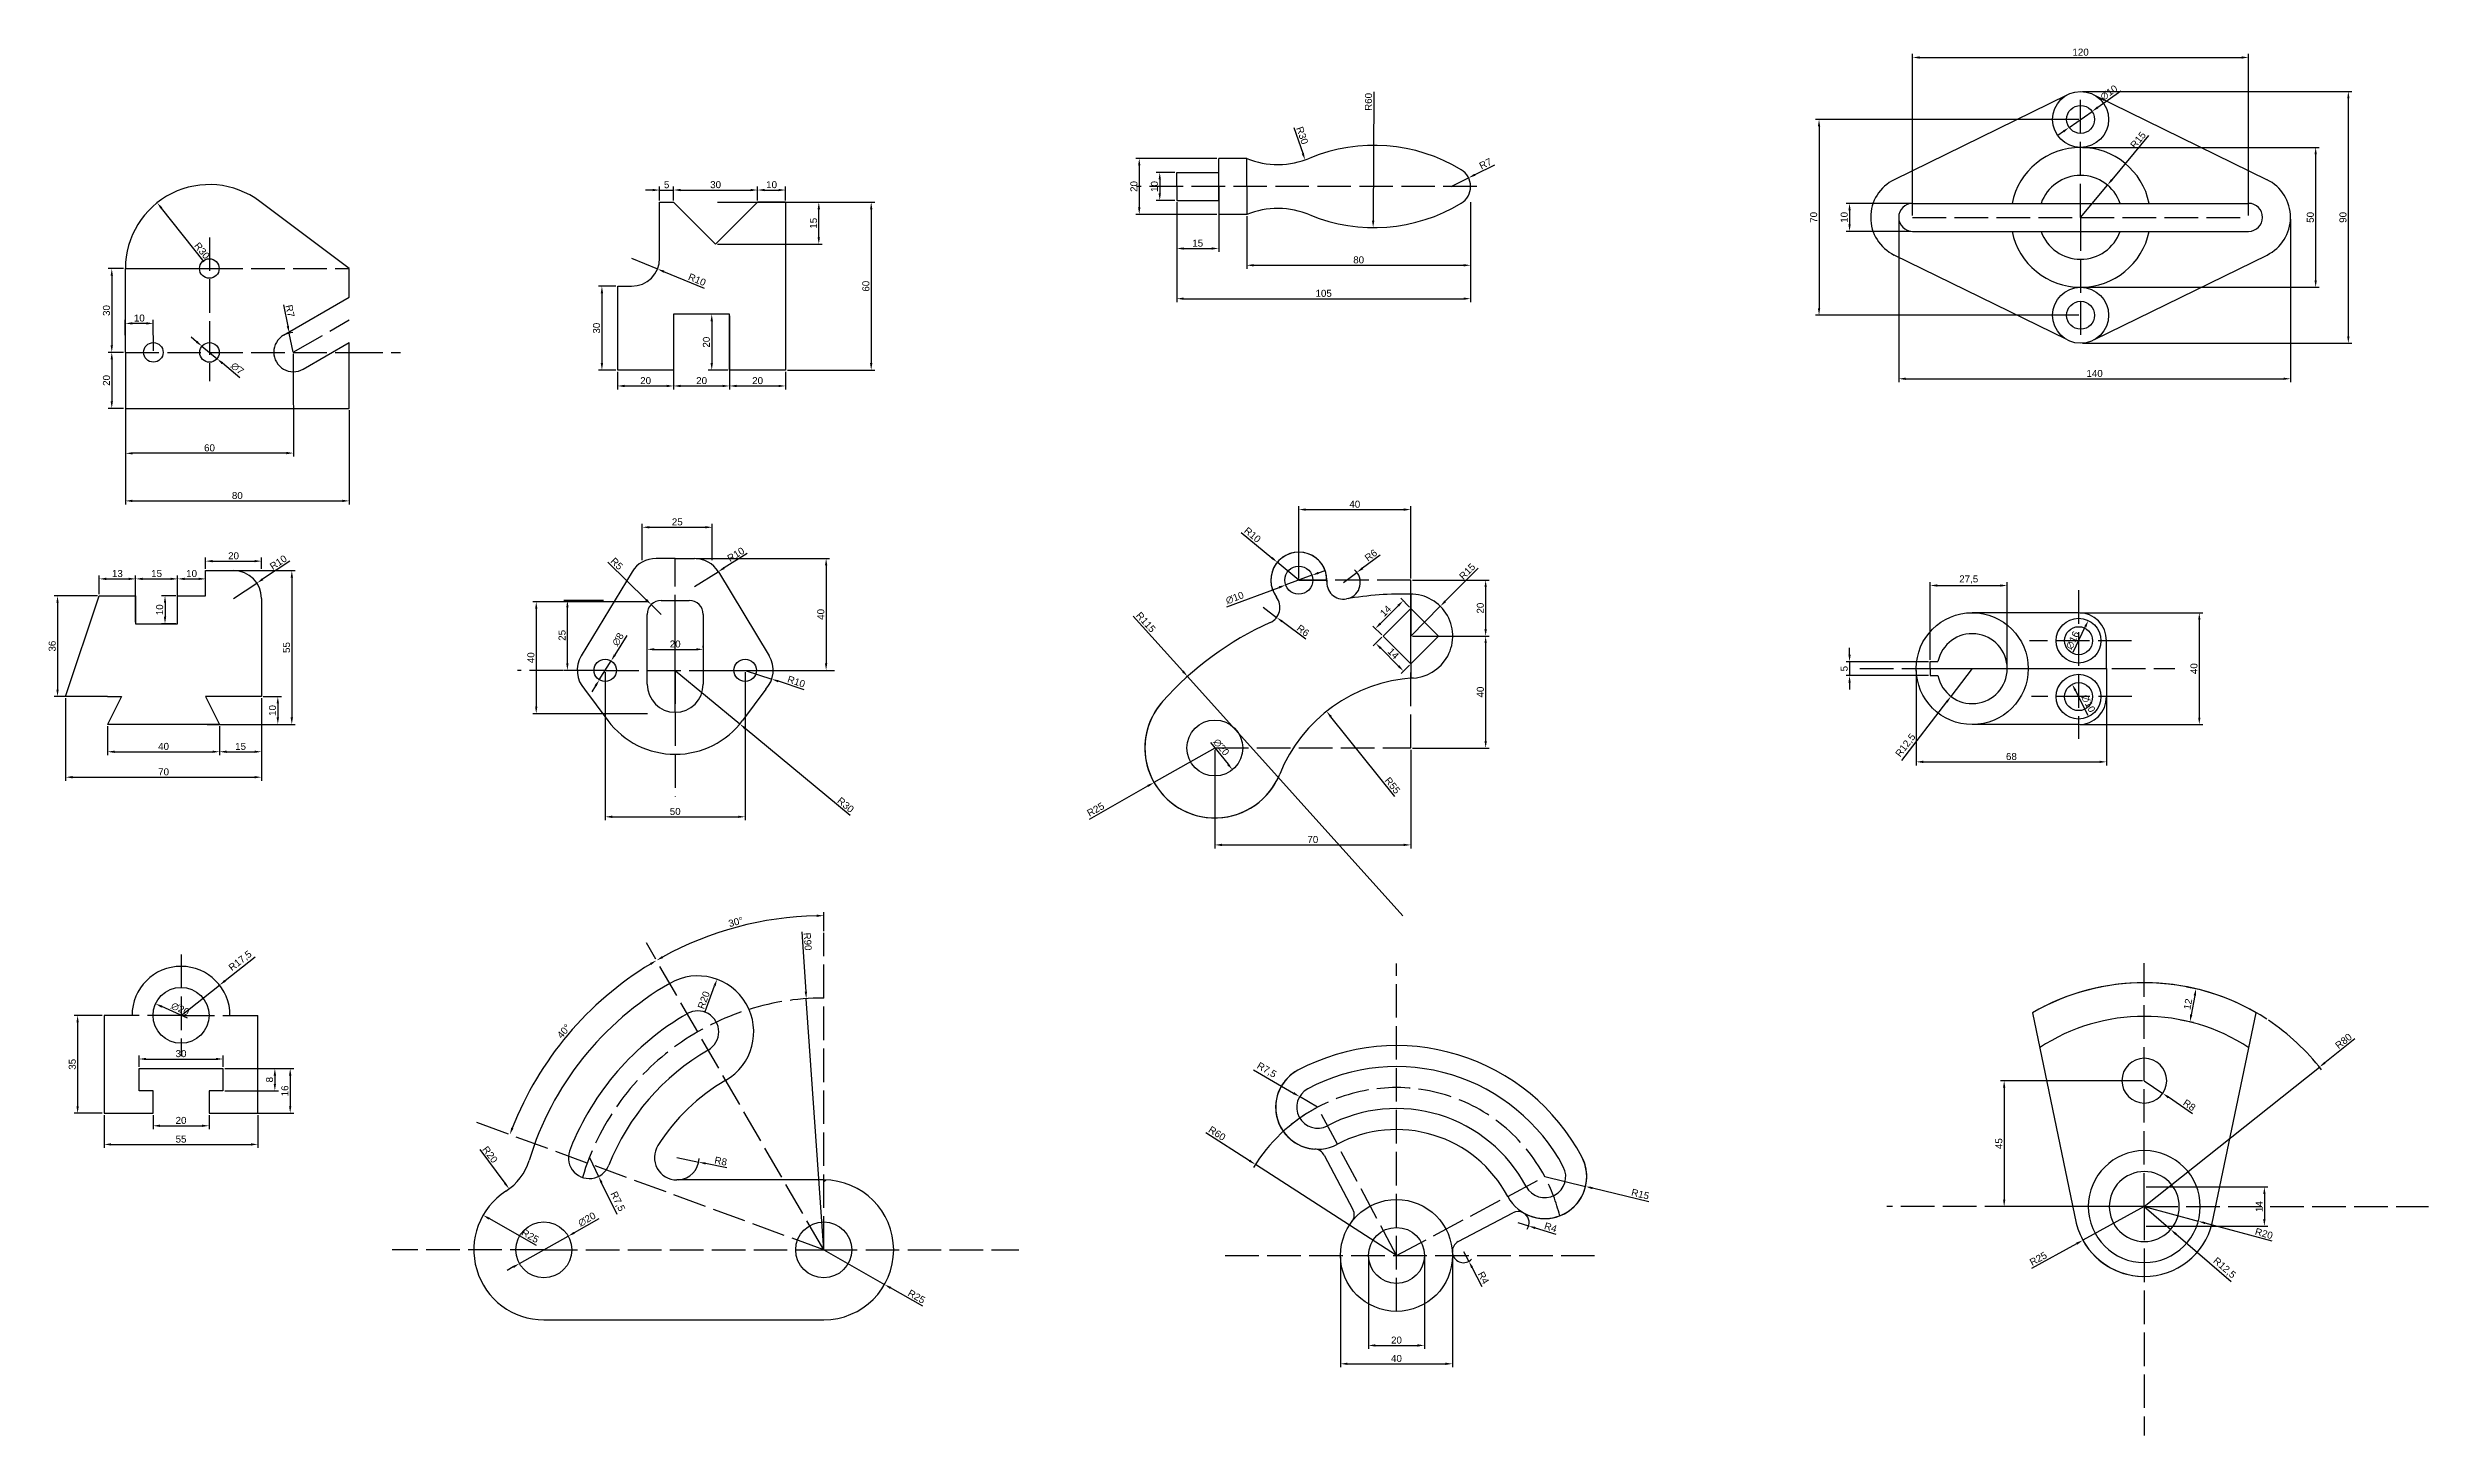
# Model space of a CAD drawing. Header units: millimetres. Extents: x 721 to 8170, y 1595 to 4606.
# Drawn here: x 3594 to 4444, y 1827 to 2323 of the extents above; entities that cross this region are included whole.
import ezdxf

# ---------------------------------------------------------------- set-up
doc = ezdxf.new("R2010")
doc.units = ezdxf.units.MM
doc.linetypes.add('ACAD_ISO02W100', pattern=[15, 12, -3])
doc.layers.get('0').update_dxf_attribs({"color": 255})
doc.layers.add('kesikli', color=50, linetype='ACAD_ISO02W100')
doc.styles.get("Standard").update_dxf_attribs({"font": 'arial.ttf'})
doc.dimstyles.new('ISO-25', dxfattribs={"dimtxt": 2.5, "dimasz": 2.5, "dimexe": 1.25, "dimexo": 0.625, "dimtad": 1, "dimtxsty": 'Standard', "dimcen": 2.5, "dimadec": 0, "dimazin": 0, "dimtfac": 1, "dimtmove": 0, "dimatfit": 3, "dimfxl": 1, "dimarcsym": 0})

msp = doc.modelspace()

# ---------------------------------------------------------------- blocks, each defined once
blk = doc.blocks.new('*D199')
at = {"color": 0, "lineweight": -2, "transparency": 16777216}
blk.add_line((3649.63, 2246), (3634.42, 2265.19), dxfattribs=at)
at = {"color": 0, "transparency": 16777216}
blk.add_solid([(3634.75, 2265.45), (3634.09, 2264.94), (3632.87, 2267.15)], dxfattribs=at)
at = {"layer": 'Defpoints', "color": 0, "transparency": 16777216}
for p in [(3632.87, 2267.15), (3651.5, 2243.64)]:
    blk.add_point(p, dxfattribs=at)
at = {"color": 0, "transparency": 16777216, "insert": (3648.88, 2250.01), "char_height": 2.5, "attachment_point": 5, "rotation": 308.39631}
blk.add_mtext('R30', dxfattribs=at)
blk = doc.blocks.new('*D200')
at = {"color": 0, "lineweight": -2, "transparency": 16777216}
for p, q in [((3620.88, 2243.64), (3615.39, 2243.64)), ((3616.64, 2241.14), (3616.64, 2216.14)), ((3620.88, 2213.64), (3615.39, 2213.64))]:
    blk.add_line(p, q, dxfattribs=at)
at = {"color": 0, "transparency": 16777216}
for points in [[(3616.23, 2241.14), (3617.06, 2241.14), (3616.64, 2243.64)], [(3616.23, 2216.14), (3617.06, 2216.14), (3616.64, 2213.64)]]:
    blk.add_solid(points, dxfattribs=at)
at = {"layer": 'Defpoints', "color": 0, "transparency": 16777216}
for p in [(3621.5, 2243.64), (3616.64, 2213.64), (3621.5, 2213.64)]:
    blk.add_point(p, dxfattribs=at)
at = {"color": 0, "transparency": 16777216, "insert": (3614.74, 2228.64), "char_height": 2.5, "attachment_point": 5, "rotation": 90}
blk.add_mtext('30', dxfattribs=at)
blk = doc.blocks.new('*D201')
at = {"color": 0, "lineweight": -2, "transparency": 16777216}
for p, q in [((3620.88, 2213.64), (3615.39, 2213.64)), ((3616.64, 2211.14), (3616.64, 2196.14)), ((3620.88, 2193.64), (3615.39, 2193.64))]:
    blk.add_line(p, q, dxfattribs=at)
at = {"color": 0, "transparency": 16777216}
for points in [[(3616.23, 2211.14), (3617.06, 2211.14), (3616.64, 2213.64)], [(3616.23, 2196.14), (3617.06, 2196.14), (3616.64, 2193.64)]]:
    blk.add_solid(points, dxfattribs=at)
at = {"layer": 'Defpoints', "color": 0, "transparency": 16777216}
for p in [(3621.5, 2213.64), (3616.64, 2193.64), (3621.5, 2193.64)]:
    blk.add_point(p, dxfattribs=at)
at = {"color": 0, "transparency": 16777216, "insert": (3614.74, 2203.64), "char_height": 2.5, "attachment_point": 5, "rotation": 90}
blk.add_mtext('20', dxfattribs=at)
blk = doc.blocks.new('*D202')
at = {"color": 0, "lineweight": -2, "transparency": 16777216}
for p, q in [((3621.5, 2193.02), (3621.5, 2159.33)), ((3701.5, 2193.02), (3701.5, 2159.33)), ((3624, 2160.58), (3699, 2160.58))]:
    blk.add_line(p, q, dxfattribs=at)
at = {"color": 0, "transparency": 16777216}
for points in [[(3624, 2161), (3624, 2160.17), (3621.5, 2160.58)], [(3699, 2161), (3699, 2160.17), (3701.5, 2160.58)]]:
    blk.add_solid(points, dxfattribs=at)
at = {"layer": 'Defpoints', "color": 0, "transparency": 16777216}
for p in [(3621.5, 2193.64), (3701.5, 2193.64), (3701.5, 2160.58)]:
    blk.add_point(p, dxfattribs=at)
at = {"color": 0, "transparency": 16777216, "insert": (3661.5, 2162.48), "char_height": 2.5, "attachment_point": 5}
blk.add_mtext('80', dxfattribs=at)
blk = doc.blocks.new('*D203')
at = {"color": 0, "lineweight": -2, "transparency": 16777216}
for p, q in [((3621.5, 2213.02), (3621.56, 2176.33)), ((3681.5, 2213.12), (3681.56, 2176.43)), ((3679.06, 2177.68), (3624.06, 2177.59))]:
    blk.add_line(p, q, dxfattribs=at)
at = {"color": 0, "transparency": 16777216}
for points in [[(3624.06, 2178), (3624.06, 2177.17), (3621.56, 2177.58)], [(3679.06, 2178.09), (3679.06, 2177.26), (3681.56, 2177.68)]]:
    blk.add_solid(points, dxfattribs=at)
at = {"layer": 'Defpoints', "color": 0, "transparency": 16777216}
for p in [(3621.5, 2213.64), (3681.5, 2213.74), (3621.56, 2177.58)]:
    blk.add_point(p, dxfattribs=at)
at = {"color": 0, "transparency": 16777216, "insert": (3651.56, 2179.53), "char_height": 2.5, "attachment_point": 5, "rotation": 0.09687}
blk.add_mtext('60', dxfattribs=at)
blk = doc.blocks.new('*D204')
at = {"color": 0, "lineweight": -2, "transparency": 16777216}
for p, q in [((3677.95, 2230.66), (3679.55, 2223.04)), ((3681.5, 2213.74), (3680.06, 2220.59))]:
    blk.add_line(p, q, dxfattribs=at)
blk.add_arc((3681.5, 2213.74), 7, 91.6309, 114.88431, dxfattribs=at)
at = {"color": 0, "transparency": 16777216}
blk.add_solid([(3679.96, 2223.13), (3679.14, 2222.95), (3680.06, 2220.59)], dxfattribs=at)
at = {"layer": 'Defpoints', "color": 0, "transparency": 16777216}
for p in [(3680.06, 2220.59), (3681.5, 2213.74)]:
    blk.add_point(p, dxfattribs=at)
at = {"color": 0, "transparency": 16777216, "insert": (3680.33, 2228.46), "char_height": 2.5, "attachment_point": 5, "rotation": 281.86229}
blk.add_mtext('R7', dxfattribs=at)
blk = doc.blocks.new('*D205')
at = {"color": 0, "lineweight": -2, "transparency": 16777216}
for p, q in [((3646.94, 2217.48), (3645.02, 2219.08)), ((3648.86, 2215.88), (3654.24, 2211.4)), ((3662.39, 2204.61), (3656.16, 2209.8))]:
    blk.add_line(p, q, dxfattribs=at)
at = {"color": 0, "transparency": 16777216}
for points in [[(3647.21, 2217.8), (3646.67, 2217.16), (3648.86, 2215.88)], [(3656.43, 2210.12), (3655.9, 2209.48), (3654.24, 2211.4)]]:
    blk.add_solid(points, dxfattribs=at)
at = {"layer": 'Defpoints', "color": 0, "transparency": 16777216}
for p in [(3648.86, 2215.88), (3654.24, 2211.4)]:
    blk.add_point(p, dxfattribs=at)
at = {"color": 0, "transparency": 16777216, "insert": (3661.5, 2207.92), "char_height": 2.5, "attachment_point": 5, "rotation": 320.22073}
blk.add_mtext('∅7', dxfattribs=at)
blk = doc.blocks.new('*D206')
at = {"color": 0, "lineweight": -2, "transparency": 16777216}
for p, q in [((3621.5, 2214.27), (3621.48, 2225.27)), ((3628.98, 2224.04), (3623.98, 2224.03)), ((3631.5, 2214.28), (3631.48, 2225.29))]:
    blk.add_line(p, q, dxfattribs=at)
at = {"color": 0, "transparency": 16777216}
for points in [[(3623.98, 2224.44), (3623.98, 2223.61), (3621.48, 2224.02)], [(3628.98, 2224.45), (3628.98, 2223.62), (3631.48, 2224.04)]]:
    blk.add_solid(points, dxfattribs=at)
at = {"layer": 'Defpoints', "color": 0, "transparency": 16777216}
for p in [(3621.48, 2224.02), (3621.5, 2213.64), (3631.5, 2213.66)]:
    blk.add_point(p, dxfattribs=at)
at = {"color": 0, "transparency": 16777216, "insert": (3626.48, 2225.93), "char_height": 2.5, "attachment_point": 5, "rotation": 0.09687}
blk.add_mtext('10', dxfattribs=at)
blk = doc.blocks.new('*D207')
at = {"color": 0, "lineweight": -2, "transparency": 16777216}
for p, q in [((3817.38, 2267.94), (3817.38, 2272.95)), ((3819.88, 2271.7), (3844.88, 2271.7)), ((3847.38, 2267.94), (3847.38, 2272.95))]:
    blk.add_line(p, q, dxfattribs=at)
at = {"color": 0, "transparency": 16777216}
for points in [[(3819.88, 2272.12), (3819.88, 2271.28), (3817.38, 2271.7)], [(3844.88, 2272.12), (3844.88, 2271.28), (3847.38, 2271.7)]]:
    blk.add_solid(points, dxfattribs=at)
at = {"layer": 'Defpoints', "color": 0, "transparency": 16777216}
for p in [(3847.38, 2271.7), (3817.38, 2267.32), (3847.38, 2267.32)]:
    blk.add_point(p, dxfattribs=at)
at = {"color": 0, "transparency": 16777216, "insert": (3832.38, 2273.6), "char_height": 2.5, "attachment_point": 5}
blk.add_mtext('30', dxfattribs=at)
blk = doc.blocks.new('*D208')
at = {"color": 0, "lineweight": -2, "transparency": 16777216}
for p, q in [((3809.88, 2271.7), (3807.38, 2271.7)), ((3812.38, 2267.94), (3812.38, 2272.95)), ((3812.38, 2271.7), (3817.38, 2271.7)), ((3817.38, 2267.94), (3817.38, 2272.95)), ((3819.88, 2271.7), (3822.38, 2271.7))]:
    blk.add_line(p, q, dxfattribs=at)
at = {"color": 0, "transparency": 16777216}
for points in [[(3809.88, 2272.12), (3809.88, 2271.28), (3812.38, 2271.7)], [(3819.88, 2272.12), (3819.88, 2271.28), (3817.38, 2271.7)]]:
    blk.add_solid(points, dxfattribs=at)
at = {"layer": 'Defpoints', "color": 0, "transparency": 16777216}
for p in [(3817.38, 2271.7), (3812.38, 2267.32), (3817.38, 2267.32)]:
    blk.add_point(p, dxfattribs=at)
at = {"color": 0, "transparency": 16777216, "insert": (3814.88, 2273.6), "char_height": 2.5, "attachment_point": 5}
blk.add_mtext('5', dxfattribs=at)
blk = doc.blocks.new('*D209')
at = {"color": 0, "lineweight": -2, "transparency": 16777216}
for p, q in [((3847.38, 2267.95), (3847.38, 2272.95)), ((3849.88, 2271.7), (3854.88, 2271.7)), ((3857.38, 2267.95), (3857.38, 2272.95))]:
    blk.add_line(p, q, dxfattribs=at)
at = {"color": 0, "transparency": 16777216}
for points in [[(3849.88, 2272.12), (3849.88, 2271.28), (3847.38, 2271.7)], [(3854.88, 2272.12), (3854.88, 2271.28), (3857.38, 2271.7)]]:
    blk.add_solid(points, dxfattribs=at)
at = {"layer": 'Defpoints', "color": 0, "transparency": 16777216}
for p in [(3857.38, 2271.7), (3847.38, 2267.32), (3857.38, 2267.32)]:
    blk.add_point(p, dxfattribs=at)
at = {"color": 0, "transparency": 16777216, "insert": (3852.38, 2273.6), "char_height": 2.5, "attachment_point": 5}
blk.add_mtext('10', dxfattribs=at)
blk = doc.blocks.new('*D210')
at = {"color": 0, "lineweight": -2, "transparency": 16777216}
for p, q in [((3802.38, 2247.32), (3811.61, 2243.48)), ((3828.36, 2236.51), (3813.92, 2242.51))]:
    blk.add_line(p, q, dxfattribs=at)
at = {"color": 0, "transparency": 16777216}
blk.add_solid([(3814.08, 2242.9), (3813.76, 2242.13), (3811.61, 2243.48)], dxfattribs=at)
at = {"layer": 'Defpoints', "color": 0, "transparency": 16777216}
for p in [(3802.38, 2247.32), (3811.61, 2243.48)]:
    blk.add_point(p, dxfattribs=at)
at = {"color": 0, "transparency": 16777216, "insert": (3825.76, 2239.65), "char_height": 2.5, "attachment_point": 5, "rotation": 337.40237}
blk.add_mtext('R10', dxfattribs=at)
blk = doc.blocks.new('*D211')
at = {"color": 0, "lineweight": -2, "transparency": 16777216}
for p, q in [((3796.76, 2237.32), (3790.51, 2237.32)), ((3791.76, 2234.82), (3791.76, 2209.82)), ((3796.76, 2207.32), (3790.51, 2207.32))]:
    blk.add_line(p, q, dxfattribs=at)
at = {"color": 0, "transparency": 16777216}
for points in [[(3791.34, 2234.82), (3792.17, 2234.82), (3791.76, 2237.32)], [(3791.34, 2209.82), (3792.17, 2209.82), (3791.76, 2207.32)]]:
    blk.add_solid(points, dxfattribs=at)
at = {"layer": 'Defpoints', "color": 0, "transparency": 16777216}
for p in [(3797.38, 2237.32), (3791.76, 2207.32), (3797.38, 2207.32)]:
    blk.add_point(p, dxfattribs=at)
at = {"color": 0, "transparency": 16777216, "insert": (3789.85, 2222.32), "char_height": 2.5, "attachment_point": 5, "rotation": 90}
blk.add_mtext('30', dxfattribs=at)
blk = doc.blocks.new('*D212')
at = {"color": 0, "lineweight": -2, "transparency": 16777216}
for p, q in [((3797.38, 2206.69), (3797.38, 2200.41)), ((3817.38, 2206.69), (3817.38, 2200.41)), ((3799.88, 2201.66), (3814.88, 2201.66))]:
    blk.add_line(p, q, dxfattribs=at)
at = {"color": 0, "transparency": 16777216}
for points in [[(3799.88, 2202.08), (3799.88, 2201.24), (3797.38, 2201.66)], [(3814.88, 2202.08), (3814.88, 2201.24), (3817.38, 2201.66)]]:
    blk.add_solid(points, dxfattribs=at)
at = {"layer": 'Defpoints', "color": 0, "transparency": 16777216}
for p in [(3797.38, 2207.32), (3817.38, 2207.32), (3817.38, 2201.66)]:
    blk.add_point(p, dxfattribs=at)
at = {"color": 0, "transparency": 16777216, "insert": (3807.38, 2203.56), "char_height": 2.5, "attachment_point": 5}
blk.add_mtext('20', dxfattribs=at)
blk = doc.blocks.new('*D213')
at = {"color": 0, "lineweight": -2, "transparency": 16777216}
for p, q in [((3817.38, 2226.69), (3817.38, 2200.41)), ((3837.38, 2226.69), (3837.38, 2200.41)), ((3819.88, 2201.66), (3834.88, 2201.66))]:
    blk.add_line(p, q, dxfattribs=at)
at = {"color": 0, "transparency": 16777216}
for points in [[(3819.88, 2202.08), (3819.88, 2201.24), (3817.38, 2201.66)], [(3834.88, 2202.08), (3834.88, 2201.24), (3837.38, 2201.66)]]:
    blk.add_solid(points, dxfattribs=at)
at = {"layer": 'Defpoints', "color": 0, "transparency": 16777216}
for p in [(3817.38, 2227.32), (3837.38, 2227.32), (3837.38, 2201.66)]:
    blk.add_point(p, dxfattribs=at)
at = {"color": 0, "transparency": 16777216, "insert": (3827.38, 2203.56), "char_height": 2.5, "attachment_point": 5}
blk.add_mtext('20', dxfattribs=at)
blk = doc.blocks.new('*D214')
at = {"color": 0, "lineweight": -2, "transparency": 16777216}
for p, q in [((3837.38, 2206.69), (3837.38, 2200.41)), ((3857.38, 2206.69), (3857.38, 2200.41)), ((3839.88, 2201.66), (3854.88, 2201.66))]:
    blk.add_line(p, q, dxfattribs=at)
at = {"color": 0, "transparency": 16777216}
for points in [[(3839.88, 2202.08), (3839.88, 2201.24), (3837.38, 2201.66)], [(3854.88, 2202.08), (3854.88, 2201.24), (3857.38, 2201.66)]]:
    blk.add_solid(points, dxfattribs=at)
at = {"layer": 'Defpoints', "color": 0, "transparency": 16777216}
for p in [(3837.38, 2207.32), (3857.38, 2207.32), (3857.38, 2201.66)]:
    blk.add_point(p, dxfattribs=at)
at = {"color": 0, "transparency": 16777216, "insert": (3847.38, 2203.56), "char_height": 2.5, "attachment_point": 5}
blk.add_mtext('20', dxfattribs=at)
blk = doc.blocks.new('*D215')
at = {"color": 0, "lineweight": -2, "transparency": 16777216}
for p, q in [((3836.76, 2227.32), (3829.74, 2227.32)), ((3830.99, 2224.82), (3830.99, 2209.82)), ((3836.76, 2207.32), (3829.74, 2207.32))]:
    blk.add_line(p, q, dxfattribs=at)
at = {"color": 0, "transparency": 16777216}
for points in [[(3830.58, 2224.82), (3831.41, 2224.82), (3830.99, 2227.32)], [(3830.58, 2209.82), (3831.41, 2209.82), (3830.99, 2207.32)]]:
    blk.add_solid(points, dxfattribs=at)
at = {"layer": 'Defpoints', "color": 0, "transparency": 16777216}
for p in [(3837.38, 2227.32), (3830.99, 2207.32), (3837.38, 2207.32)]:
    blk.add_point(p, dxfattribs=at)
at = {"color": 0, "transparency": 16777216, "insert": (3829.09, 2217.32), "char_height": 2.5, "attachment_point": 5, "rotation": 90}
blk.add_mtext('20', dxfattribs=at)
blk = doc.blocks.new('*D216')
at = {"color": 0, "lineweight": -2, "transparency": 16777216}
for p, q in [((3858.01, 2267.32), (3889.21, 2267.32)), ((3887.96, 2264.82), (3887.96, 2209.82)), ((3858.01, 2207.32), (3889.21, 2207.32))]:
    blk.add_line(p, q, dxfattribs=at)
at = {"color": 0, "transparency": 16777216}
for points in [[(3887.55, 2264.82), (3888.38, 2264.82), (3887.96, 2267.32)], [(3887.55, 2209.82), (3888.38, 2209.82), (3887.96, 2207.32)]]:
    blk.add_solid(points, dxfattribs=at)
at = {"layer": 'Defpoints', "color": 0, "transparency": 16777216}
for p in [(3857.38, 2267.32), (3857.38, 2207.32), (3887.96, 2207.32)]:
    blk.add_point(p, dxfattribs=at)
at = {"color": 0, "transparency": 16777216, "insert": (3886.06, 2237.32), "char_height": 2.5, "attachment_point": 5, "rotation": 90}
blk.add_mtext('60', dxfattribs=at)
blk = doc.blocks.new('*D217')
at = {"color": 0, "lineweight": -2, "transparency": 16777216}
for p, q in [((3833.01, 2267.32), (3870.49, 2267.32)), ((3869.24, 2254.82), (3869.24, 2264.82)), ((3833.01, 2252.32), (3870.49, 2252.32))]:
    blk.add_line(p, q, dxfattribs=at)
at = {"color": 0, "transparency": 16777216}
for points in [[(3868.82, 2264.82), (3869.66, 2264.82), (3869.24, 2267.32)], [(3868.82, 2254.82), (3869.66, 2254.82), (3869.24, 2252.32)]]:
    blk.add_solid(points, dxfattribs=at)
at = {"layer": 'Defpoints', "color": 0, "transparency": 16777216}
for p in [(3832.38, 2267.32), (3869.24, 2267.32), (3832.38, 2252.32)]:
    blk.add_point(p, dxfattribs=at)
at = {"color": 0, "transparency": 16777216, "insert": (3867.34, 2259.82), "char_height": 2.5, "attachment_point": 5, "rotation": 90}
blk.add_mtext('15', dxfattribs=at)
blk = doc.blocks.new('*D218')
at = {"color": 0, "lineweight": -2, "transparency": 16777216}
for p, q in [((3612.15, 2127.28), (3612.15, 2133.95)), ((3614.65, 2132.7), (3622.65, 2132.7)), ((3625.15, 2127.28), (3625.15, 2133.95))]:
    blk.add_line(p, q, dxfattribs=at)
at = {"color": 0, "transparency": 16777216}
for points in [[(3614.65, 2133.12), (3614.65, 2132.29), (3612.15, 2132.7)], [(3622.65, 2133.12), (3622.65, 2132.29), (3625.15, 2132.7)]]:
    blk.add_solid(points, dxfattribs=at)
at = {"layer": 'Defpoints', "color": 0, "transparency": 16777216}
for p in [(3612.15, 2126.66), (3625.15, 2132.7), (3625.15, 2126.66)]:
    blk.add_point(p, dxfattribs=at)
at = {"color": 0, "transparency": 16777216, "insert": (3618.65, 2134.6), "char_height": 2.5, "attachment_point": 5}
blk.add_mtext('13', dxfattribs=at)
blk = doc.blocks.new('*D219')
at = {"color": 0, "lineweight": -2, "transparency": 16777216}
for p, q in [((3625.15, 2117.28), (3625.15, 2133.95)), ((3627.65, 2132.7), (3637.65, 2132.7)), ((3640.15, 2117.28), (3640.15, 2133.95))]:
    blk.add_line(p, q, dxfattribs=at)
at = {"color": 0, "transparency": 16777216}
for points in [[(3627.65, 2133.12), (3627.65, 2132.29), (3625.15, 2132.7)], [(3637.65, 2133.12), (3637.65, 2132.29), (3640.15, 2132.7)]]:
    blk.add_solid(points, dxfattribs=at)
at = {"layer": 'Defpoints', "color": 0, "transparency": 16777216}
for p in [(3640.15, 2132.7), (3625.15, 2116.66), (3640.15, 2116.66)]:
    blk.add_point(p, dxfattribs=at)
at = {"color": 0, "transparency": 16777216, "insert": (3632.65, 2134.6), "char_height": 2.5, "attachment_point": 5}
blk.add_mtext('15', dxfattribs=at)
blk = doc.blocks.new('*D220')
at = {"color": 0, "lineweight": -2, "transparency": 16777216}
for p, q in [((3640.15, 2127.28), (3640.15, 2133.95)), ((3642.65, 2132.7), (3647.65, 2132.7)), ((3650.15, 2127.28), (3650.15, 2133.95))]:
    blk.add_line(p, q, dxfattribs=at)
at = {"color": 0, "transparency": 16777216}
for points in [[(3642.65, 2133.12), (3642.65, 2132.29), (3640.15, 2132.7)], [(3647.65, 2133.12), (3647.65, 2132.29), (3650.15, 2132.7)]]:
    blk.add_solid(points, dxfattribs=at)
at = {"layer": 'Defpoints', "color": 0, "transparency": 16777216}
for p in [(3640.15, 2126.66), (3650.15, 2132.7), (3650.15, 2126.66)]:
    blk.add_point(p, dxfattribs=at)
at = {"color": 0, "transparency": 16777216, "insert": (3645.15, 2134.6), "char_height": 2.5, "attachment_point": 5}
blk.add_mtext('10', dxfattribs=at)
blk = doc.blocks.new('*D221')
at = {"color": 0, "lineweight": -2, "transparency": 16777216}
for p, q in [((3650.15, 2136.28), (3650.15, 2140.3)), ((3652.65, 2139.05), (3667.65, 2139.05)), ((3670.15, 2136.28), (3670.15, 2140.3))]:
    blk.add_line(p, q, dxfattribs=at)
at = {"color": 0, "transparency": 16777216}
for points in [[(3652.65, 2139.46), (3652.65, 2138.63), (3650.15, 2139.05)], [(3667.65, 2139.46), (3667.65, 2138.63), (3670.15, 2139.05)]]:
    blk.add_solid(points, dxfattribs=at)
at = {"layer": 'Defpoints', "color": 0, "transparency": 16777216}
for p in [(3650.15, 2135.66), (3670.15, 2139.05), (3670.15, 2135.66)]:
    blk.add_point(p, dxfattribs=at)
at = {"color": 0, "transparency": 16777216, "insert": (3660.15, 2140.95), "char_height": 2.5, "attachment_point": 5}
blk.add_mtext('20', dxfattribs=at)
blk = doc.blocks.new('*D222')
at = {"color": 0, "lineweight": -2, "transparency": 16777216}
for p, q in [((3680.2, 2139.01), (3670.55, 2132.59)), ((3660.15, 2125.66), (3668.47, 2131.2))]:
    blk.add_line(p, q, dxfattribs=at)
at = {"color": 0, "transparency": 16777216}
blk.add_solid([(3670.32, 2132.93), (3670.79, 2132.24), (3668.47, 2131.2)], dxfattribs=at)
at = {"layer": 'Defpoints', "color": 0, "transparency": 16777216}
for p in [(3668.47, 2131.2), (3660.15, 2125.66)]:
    blk.add_point(p, dxfattribs=at)
at = {"color": 0, "transparency": 16777216, "insert": (3676.14, 2138.59), "char_height": 2.5, "attachment_point": 5, "rotation": 33.67139}
blk.add_mtext('R10', dxfattribs=at)
blk = doc.blocks.new('*D223')
at = {"color": 0, "lineweight": -2, "transparency": 16777216}
for p, q in [((3650.78, 2135.66), (3682.22, 2135.66)), ((3680.97, 2133.16), (3680.97, 2083.16)), ((3650.78, 2080.66), (3682.22, 2080.66))]:
    blk.add_line(p, q, dxfattribs=at)
at = {"color": 0, "transparency": 16777216}
for points in [[(3680.55, 2133.16), (3681.38, 2133.16), (3680.97, 2135.66)], [(3680.55, 2083.16), (3681.38, 2083.16), (3680.97, 2080.66)]]:
    blk.add_solid(points, dxfattribs=at)
at = {"layer": 'Defpoints', "color": 0, "transparency": 16777216}
for p in [(3650.15, 2135.66), (3650.15, 2080.66), (3680.97, 2080.66)]:
    blk.add_point(p, dxfattribs=at)
at = {"color": 0, "transparency": 16777216, "insert": (3679.07, 2108.16), "char_height": 2.5, "attachment_point": 5, "rotation": 90}
blk.add_mtext('55', dxfattribs=at)
blk = doc.blocks.new('*D224')
at = {"color": 0, "lineweight": -2, "transparency": 16777216}
for p, q in [((3670.78, 2090.66), (3677.22, 2090.66)), ((3675.97, 2088.16), (3675.97, 2083.16)), ((3670.78, 2080.66), (3677.22, 2080.66))]:
    blk.add_line(p, q, dxfattribs=at)
at = {"color": 0, "transparency": 16777216}
for points in [[(3675.55, 2088.16), (3676.38, 2088.16), (3675.97, 2090.66)], [(3675.55, 2083.16), (3676.38, 2083.16), (3675.97, 2080.66)]]:
    blk.add_solid(points, dxfattribs=at)
at = {"layer": 'Defpoints', "color": 0, "transparency": 16777216}
for p in [(3670.15, 2090.66), (3670.15, 2080.66), (3675.97, 2080.66)]:
    blk.add_point(p, dxfattribs=at)
at = {"color": 0, "transparency": 16777216, "insert": (3674.06, 2085.66), "char_height": 2.5, "attachment_point": 5, "rotation": 90}
blk.add_mtext('10', dxfattribs=at)
blk = doc.blocks.new('*D225')
at = {"color": 0, "lineweight": -2, "transparency": 16777216}
for p, q in [((3655.15, 2080.03), (3655.15, 2069.66)), ((3670.15, 2080.03), (3670.15, 2069.66)), ((3657.65, 2070.91), (3667.65, 2070.91))]:
    blk.add_line(p, q, dxfattribs=at)
at = {"color": 0, "transparency": 16777216}
for points in [[(3657.65, 2071.32), (3657.65, 2070.49), (3655.15, 2070.91)], [(3667.65, 2071.32), (3667.65, 2070.49), (3670.15, 2070.91)]]:
    blk.add_solid(points, dxfattribs=at)
at = {"layer": 'Defpoints', "color": 0, "transparency": 16777216}
for p in [(3655.15, 2080.66), (3670.15, 2080.66), (3670.15, 2070.91)]:
    blk.add_point(p, dxfattribs=at)
at = {"color": 0, "transparency": 16777216, "insert": (3662.65, 2072.81), "char_height": 2.5, "attachment_point": 5}
blk.add_mtext('15', dxfattribs=at)
blk = doc.blocks.new('*D226')
at = {"color": 0, "lineweight": -2, "transparency": 16777216}
for p, q in [((3615.15, 2080.03), (3615.15, 2069.66)), ((3655.15, 2080.03), (3655.15, 2069.66)), ((3617.65, 2070.91), (3652.65, 2070.91))]:
    blk.add_line(p, q, dxfattribs=at)
at = {"color": 0, "transparency": 16777216}
for points in [[(3617.65, 2071.32), (3617.65, 2070.49), (3615.15, 2070.91)], [(3652.65, 2071.32), (3652.65, 2070.49), (3655.15, 2070.91)]]:
    blk.add_solid(points, dxfattribs=at)
at = {"layer": 'Defpoints', "color": 0, "transparency": 16777216}
for p in [(3615.15, 2080.66), (3655.15, 2080.66), (3655.15, 2070.91)]:
    blk.add_point(p, dxfattribs=at)
at = {"color": 0, "transparency": 16777216, "insert": (3635.15, 2072.81), "char_height": 2.5, "attachment_point": 5}
blk.add_mtext('40', dxfattribs=at)
blk = doc.blocks.new('*D227')
at = {"color": 0, "lineweight": -2, "transparency": 16777216}
for p, q in [((3639.53, 2126.66), (3634.41, 2126.66)), ((3635.66, 2124.16), (3635.66, 2119.16)), ((3639.53, 2116.66), (3634.41, 2116.66))]:
    blk.add_line(p, q, dxfattribs=at)
at = {"color": 0, "transparency": 16777216}
for points in [[(3635.25, 2124.16), (3636.08, 2124.16), (3635.66, 2126.66)], [(3635.25, 2119.16), (3636.08, 2119.16), (3635.66, 2116.66)]]:
    blk.add_solid(points, dxfattribs=at)
at = {"layer": 'Defpoints', "color": 0, "transparency": 16777216}
for p in [(3640.15, 2126.66), (3635.66, 2116.66), (3640.15, 2116.66)]:
    blk.add_point(p, dxfattribs=at)
at = {"color": 0, "transparency": 16777216, "insert": (3633.76, 2121.66), "char_height": 2.5, "attachment_point": 5, "rotation": 90}
blk.add_mtext('10', dxfattribs=at)
blk = doc.blocks.new('*D228')
at = {"color": 0, "lineweight": -2, "transparency": 16777216}
for p, q in [((3611.53, 2126.66), (3596.01, 2126.66)), ((3597.26, 2124.16), (3597.26, 2093.16)), ((3611.53, 2090.66), (3596.01, 2090.66))]:
    blk.add_line(p, q, dxfattribs=at)
at = {"color": 0, "transparency": 16777216}
for points in [[(3596.84, 2124.16), (3597.68, 2124.16), (3597.26, 2126.66)], [(3596.84, 2093.16), (3597.68, 2093.16), (3597.26, 2090.66)]]:
    blk.add_solid(points, dxfattribs=at)
at = {"layer": 'Defpoints', "color": 0, "transparency": 16777216}
for p in [(3612.15, 2126.66), (3597.26, 2090.66), (3612.15, 2090.66)]:
    blk.add_point(p, dxfattribs=at)
at = {"color": 0, "transparency": 16777216, "insert": (3595.36, 2108.66), "char_height": 2.5, "attachment_point": 5, "rotation": 90}
blk.add_mtext('36', dxfattribs=at)
blk = doc.blocks.new('*D229')
at = {"color": 0, "lineweight": -2, "transparency": 16777216}
for p, q in [((3600.15, 2090.03), (3600.15, 2060.56)), ((3670.15, 2090.03), (3670.15, 2060.56)), ((3602.65, 2061.81), (3667.65, 2061.81))]:
    blk.add_line(p, q, dxfattribs=at)
at = {"color": 0, "transparency": 16777216}
for points in [[(3602.65, 2062.23), (3602.65, 2061.39), (3600.15, 2061.81)], [(3667.65, 2062.23), (3667.65, 2061.39), (3670.15, 2061.81)]]:
    blk.add_solid(points, dxfattribs=at)
at = {"layer": 'Defpoints', "color": 0, "transparency": 16777216}
for p in [(3600.15, 2090.66), (3670.15, 2090.66), (3670.15, 2061.81)]:
    blk.add_point(p, dxfattribs=at)
at = {"color": 0, "transparency": 16777216, "insert": (3635.15, 2063.71), "char_height": 2.5, "attachment_point": 5}
blk.add_mtext('70', dxfattribs=at)
blk = doc.blocks.new('*D230')
at = {"color": 0, "lineweight": -2, "transparency": 16777216}
for p, q in [((3824.8, 2130.01), (3833.3, 2135.28)), ((3843.68, 2141.72), (3835.42, 2136.6))]:
    blk.add_line(p, q, dxfattribs=at)
at = {"color": 0, "transparency": 16777216}
blk.add_solid([(3835.2, 2136.96), (3835.64, 2136.25), (3833.3, 2135.28)], dxfattribs=at)
at = {"layer": 'Defpoints', "color": 0, "transparency": 16777216}
for p in [(3833.3, 2135.28), (3824.8, 2130.01)]:
    blk.add_point(p, dxfattribs=at)
at = {"color": 0, "transparency": 16777216, "insert": (3839.61, 2141.44), "char_height": 2.5, "attachment_point": 5, "rotation": 31.81664}
blk.add_mtext('R10', dxfattribs=at)
blk = doc.blocks.new('*D231')
at = {"color": 0, "lineweight": -2, "transparency": 16777216}
for p, q in [((3825.43, 2140.01), (3873.11, 2140.01)), ((3871.86, 2137.51), (3871.86, 2102.51)), ((3825.43, 2100.01), (3873.11, 2100.01))]:
    blk.add_line(p, q, dxfattribs=at)
at = {"color": 0, "transparency": 16777216}
for points in [[(3871.44, 2137.51), (3872.27, 2137.51), (3871.86, 2140.01)], [(3871.44, 2102.51), (3872.27, 2102.51), (3871.86, 2100.01)]]:
    blk.add_solid(points, dxfattribs=at)
at = {"layer": 'Defpoints', "color": 0, "transparency": 16777216}
for p in [(3824.8, 2140.01), (3824.8, 2100.01), (3871.86, 2100.01)]:
    blk.add_point(p, dxfattribs=at)
at = {"color": 0, "transparency": 16777216, "insert": (3869.96, 2120.01), "char_height": 2.5, "attachment_point": 5, "rotation": 90}
blk.add_mtext('40', dxfattribs=at)
blk = doc.blocks.new('*D232')
at = {"color": 0, "lineweight": -2, "transparency": 16777216}
for p, q in [((3807.94, 2108.14), (3807.94, 2108.76)), ((3810.44, 2107.51), (3825.44, 2107.51)), ((3827.94, 2108.14), (3827.94, 2108.76))]:
    blk.add_line(p, q, dxfattribs=at)
at = {"color": 0, "transparency": 16777216}
for points in [[(3810.44, 2107.93), (3810.44, 2107.1), (3807.94, 2107.51)], [(3825.44, 2107.93), (3825.44, 2107.1), (3827.94, 2107.51)]]:
    blk.add_solid(points, dxfattribs=at)
at = {"layer": 'Defpoints', "color": 0, "transparency": 16777216}
for p in [(3807.94, 2107.51), (3827.94, 2107.51), (3827.94, 2107.51)]:
    blk.add_point(p, dxfattribs=at)
at = {"color": 0, "transparency": 16777216, "insert": (3817.94, 2109.41), "char_height": 2.5, "attachment_point": 5}
blk.add_mtext('20', dxfattribs=at)
blk = doc.blocks.new('*D233')
at = {"color": 0, "lineweight": -2, "transparency": 16777216}
for p, q in [((3793.85, 2138.62), (3807.57, 2125.25)), ((3812.94, 2120.01), (3809.36, 2123.5))]:
    blk.add_line(p, q, dxfattribs=at)
at = {"color": 0, "transparency": 16777216}
blk.add_solid([(3807.86, 2125.55), (3807.28, 2124.95), (3809.36, 2123.5)], dxfattribs=at)
at = {"layer": 'Defpoints', "color": 0, "transparency": 16777216}
for p in [(3809.36, 2123.5), (3812.94, 2120.01)]:
    blk.add_point(p, dxfattribs=at)
at = {"color": 0, "transparency": 16777216, "insert": (3797.07, 2138.13), "char_height": 2.5, "attachment_point": 5, "rotation": 315.73606}
blk.add_mtext('R5', dxfattribs=at)
blk = doc.blocks.new('*D234')
at = {"color": 0, "lineweight": -2, "transparency": 16777216}
for p, q in [((3800.67, 2112.42), (3796.38, 2105.53)), ((3790.83, 2096.62), (3795.06, 2103.41)), ((3789.5, 2094.5), (3788.18, 2092.37))]:
    blk.add_line(p, q, dxfattribs=at)
at = {"color": 0, "transparency": 16777216}
for points in [[(3796.03, 2105.75), (3796.73, 2105.31), (3795.06, 2103.41)], [(3789.15, 2094.72), (3789.86, 2094.28), (3790.83, 2096.62)]]:
    blk.add_solid(points, dxfattribs=at)
at = {"layer": 'Defpoints', "color": 0, "transparency": 16777216}
for p in [(3795.06, 2103.41), (3790.83, 2096.62)]:
    blk.add_point(p, dxfattribs=at)
at = {"color": 0, "transparency": 16777216, "insert": (3797.51, 2111.08), "char_height": 2.5, "attachment_point": 5, "rotation": 58.06913}
blk.add_mtext('∅8', dxfattribs=at)
blk = doc.blocks.new('*D235')
at = {"color": 0, "lineweight": -2, "transparency": 16777216}
for p, q in [((3792.32, 2125.01), (3778.17, 2125.01)), ((3779.42, 2102.51), (3779.42, 2122.51)), ((3792.32, 2100.01), (3778.17, 2100.01))]:
    blk.add_line(p, q, dxfattribs=at)
at = {"color": 0, "transparency": 16777216}
for points in [[(3779.01, 2122.51), (3779.84, 2122.51), (3779.42, 2125.01)], [(3779.01, 2102.51), (3779.84, 2102.51), (3779.42, 2100.01)]]:
    blk.add_solid(points, dxfattribs=at)
at = {"layer": 'Defpoints', "color": 0, "transparency": 16777216}
for p in [(3779.42, 2125.01), (3792.94, 2125.01), (3792.94, 2100.01)]:
    blk.add_point(p, dxfattribs=at)
at = {"color": 0, "transparency": 16777216, "insert": (3777.52, 2112.51), "char_height": 2.5, "attachment_point": 5, "rotation": 90}
blk.add_mtext('25', dxfattribs=at)
blk = doc.blocks.new('*D236')
at = {"color": 0, "lineweight": -2, "transparency": 16777216}
for p, q in [((3807.99, 2124.52), (3767.04, 2124.52)), ((3768.29, 2122.02), (3768.29, 2087.02)), ((3807.99, 2084.52), (3767.04, 2084.52))]:
    blk.add_line(p, q, dxfattribs=at)
at = {"color": 0, "transparency": 16777216}
for points in [[(3767.88, 2122.02), (3768.71, 2122.02), (3768.29, 2124.52)], [(3767.88, 2087.02), (3768.71, 2087.02), (3768.29, 2084.52)]]:
    blk.add_solid(points, dxfattribs=at)
at = {"layer": 'Defpoints', "color": 0, "transparency": 16777216}
for p in [(3808.61, 2124.52), (3768.29, 2084.52), (3808.61, 2084.52)]:
    blk.add_point(p, dxfattribs=at)
at = {"color": 0, "transparency": 16777216, "insert": (3766.39, 2104.52), "char_height": 2.5, "attachment_point": 5, "rotation": 90}
blk.add_mtext('40', dxfattribs=at)
blk = doc.blocks.new('*D237')
at = {"color": 0, "lineweight": -2, "transparency": 16777216}
for p, q in [((3792.94, 2099.39), (3792.94, 2046.41)), ((3842.94, 2099.39), (3842.94, 2046.41)), ((3795.44, 2047.66), (3840.44, 2047.66))]:
    blk.add_line(p, q, dxfattribs=at)
at = {"color": 0, "transparency": 16777216}
for points in [[(3795.44, 2048.08), (3795.44, 2047.24), (3792.94, 2047.66)], [(3840.44, 2048.08), (3840.44, 2047.24), (3842.94, 2047.66)]]:
    blk.add_solid(points, dxfattribs=at)
at = {"layer": 'Defpoints', "color": 0, "transparency": 16777216}
for p in [(3792.94, 2100.01), (3842.94, 2100.01), (3842.94, 2047.66)]:
    blk.add_point(p, dxfattribs=at)
at = {"color": 0, "transparency": 16777216, "insert": (3817.94, 2049.56), "char_height": 2.5, "attachment_point": 5}
blk.add_mtext('50', dxfattribs=at)
blk = doc.blocks.new('*D238')
at = {"color": 0, "lineweight": -2, "transparency": 16777216}
for p, q in [((3842.94, 2100.01), (3852.44, 2096.87)), ((3864.03, 2093.04), (3854.81, 2096.09))]:
    blk.add_line(p, q, dxfattribs=at)
at = {"color": 0, "transparency": 16777216}
blk.add_solid([(3854.94, 2096.48), (3854.68, 2095.69), (3852.44, 2096.87)], dxfattribs=at)
at = {"layer": 'Defpoints', "color": 0, "transparency": 16777216}
for p in [(3842.94, 2100.01), (3852.44, 2096.87)]:
    blk.add_point(p, dxfattribs=at)
at = {"color": 0, "transparency": 16777216, "insert": (3861.2, 2095.97), "char_height": 2.5, "attachment_point": 5, "rotation": 341.69754}
blk.add_mtext('R10', dxfattribs=at)
blk = doc.blocks.new('*D239')
at = {"color": 0, "lineweight": -2, "transparency": 16777216}
for p, q in [((3817.94, 2100.01), (3841.02, 2080.84)), ((3880.39, 2048.14), (3842.94, 2079.24))]:
    blk.add_line(p, q, dxfattribs=at)
at = {"color": 0, "transparency": 16777216}
blk.add_solid([(3843.21, 2079.57), (3842.67, 2078.92), (3841.02, 2080.84)], dxfattribs=at)
at = {"layer": 'Defpoints', "color": 0, "transparency": 16777216}
for p in [(3817.94, 2100.01), (3841.02, 2080.84)]:
    blk.add_point(p, dxfattribs=at)
at = {"color": 0, "transparency": 16777216, "insert": (3878.83, 2051.9), "char_height": 2.5, "attachment_point": 5, "rotation": 320.28239}
blk.add_mtext('R30', dxfattribs=at)
blk = doc.blocks.new('*D240')
at = {"color": 0, "lineweight": -2, "transparency": 16777216}
for p, q in [((3806.17, 2139.35), (3806.17, 2152.4)), ((3831.17, 2139.35), (3831.17, 2152.4)), ((3808.67, 2151.15), (3828.67, 2151.15))]:
    blk.add_line(p, q, dxfattribs=at)
at = {"color": 0, "transparency": 16777216}
for points in [[(3808.67, 2151.57), (3808.67, 2150.74), (3806.17, 2151.15)], [(3828.67, 2151.57), (3828.67, 2150.74), (3831.17, 2151.15)]]:
    blk.add_solid(points, dxfattribs=at)
at = {"layer": 'Defpoints', "color": 0, "transparency": 16777216}
for p in [(3831.17, 2151.15), (3806.17, 2138.72), (3831.17, 2138.72)]:
    blk.add_point(p, dxfattribs=at)
at = {"color": 0, "transparency": 16777216, "insert": (3818.67, 2153.06), "char_height": 2.5, "attachment_point": 5}
blk.add_mtext('25', dxfattribs=at)
blk = doc.blocks.new('*D241')
at = {"color": 0, "lineweight": -2, "transparency": 16777216}
for p, q in [((3667.92, 1997.52), (3657.11, 1989.03)), ((3641.38, 1976.68), (3655.14, 1987.49))]:
    blk.add_line(p, q, dxfattribs=at)
at = {"color": 0, "transparency": 16777216}
blk.add_solid([(3656.85, 1989.36), (3657.37, 1988.7), (3655.14, 1987.49)], dxfattribs=at)
at = {"layer": 'Defpoints', "color": 0, "transparency": 16777216}
for p in [(3655.14, 1987.49), (3641.38, 1976.68)]:
    blk.add_point(p, dxfattribs=at)
at = {"color": 0, "transparency": 16777216, "insert": (3662.62, 1996.06), "char_height": 2.5, "attachment_point": 5, "rotation": 38.13179}
blk.add_mtext('R17,5', dxfattribs=at)
blk = doc.blocks.new('*D242')
at = {"color": 0, "lineweight": -2, "transparency": 16777216}
blk.add_line((3643.69, 1975.63), (3634.55, 1979.79), dxfattribs=at)
at = {"color": 0, "transparency": 16777216}
blk.add_solid([(3634.72, 1980.17), (3634.38, 1979.41), (3632.28, 1980.82)], dxfattribs=at)
at = {"layer": 'Defpoints', "color": 0, "transparency": 16777216}
for p in [(3632.28, 1980.82), (3650.48, 1972.54)]:
    blk.add_point(p, dxfattribs=at)
at = {"color": 0, "transparency": 16777216, "insert": (3641.08, 1978.98), "char_height": 2.5, "attachment_point": 5, "rotation": 335.52479}
blk.add_mtext('∅20', dxfattribs=at)
blk = doc.blocks.new('*D243')
at = {"color": 0, "lineweight": -2, "transparency": 16777216}
for p, q in [((3626.38, 1958.31), (3626.38, 1962.33)), ((3628.88, 1961.08), (3653.88, 1961.08)), ((3656.38, 1958.31), (3656.38, 1962.33))]:
    blk.add_line(p, q, dxfattribs=at)
at = {"color": 0, "transparency": 16777216}
for points in [[(3628.88, 1961.5), (3628.88, 1960.66), (3626.38, 1961.08)], [(3653.88, 1961.5), (3653.88, 1960.66), (3656.38, 1961.08)]]:
    blk.add_solid(points, dxfattribs=at)
at = {"layer": 'Defpoints', "color": 0, "transparency": 16777216}
for p in [(3626.38, 1957.68), (3656.38, 1961.08), (3656.38, 1957.68)]:
    blk.add_point(p, dxfattribs=at)
at = {"color": 0, "transparency": 16777216, "insert": (3641.38, 1962.98), "char_height": 2.5, "attachment_point": 5}
blk.add_mtext('30', dxfattribs=at)
blk = doc.blocks.new('*D244')
at = {"color": 0, "lineweight": -2, "transparency": 16777216}
for p, q in [((3657, 1957.68), (3676.16, 1957.68)), ((3657, 1949.68), (3676.16, 1949.68)), ((3674.91, 1955.18), (3674.91, 1952.18))]:
    blk.add_line(p, q, dxfattribs=at)
at = {"color": 0, "transparency": 16777216}
for points in [[(3674.49, 1955.18), (3675.32, 1955.18), (3674.91, 1957.68)], [(3674.49, 1952.18), (3675.32, 1952.18), (3674.91, 1949.68)]]:
    blk.add_solid(points, dxfattribs=at)
at = {"layer": 'Defpoints', "color": 0, "transparency": 16777216}
for p in [(3656.38, 1957.68), (3656.38, 1949.68), (3674.91, 1949.68)]:
    blk.add_point(p, dxfattribs=at)
at = {"color": 0, "transparency": 16777216, "insert": (3673, 1953.68), "char_height": 2.5, "attachment_point": 5, "rotation": 90}
blk.add_mtext('8', dxfattribs=at)
blk = doc.blocks.new('*D245')
at = {"color": 0, "lineweight": -2, "transparency": 16777216}
for p, q in [((3657, 1957.68), (3681.63, 1957.68)), ((3680.38, 1955.18), (3680.38, 1944.18)), ((3657, 1941.68), (3681.63, 1941.68))]:
    blk.add_line(p, q, dxfattribs=at)
at = {"color": 0, "transparency": 16777216}
for points in [[(3679.97, 1955.18), (3680.8, 1955.18), (3680.38, 1957.68)], [(3679.97, 1944.18), (3680.8, 1944.18), (3680.38, 1941.68)]]:
    blk.add_solid(points, dxfattribs=at)
at = {"layer": 'Defpoints', "color": 0, "transparency": 16777216}
for p in [(3656.38, 1957.68), (3656.38, 1941.68), (3680.38, 1941.68)]:
    blk.add_point(p, dxfattribs=at)
at = {"color": 0, "transparency": 16777216, "insert": (3678.48, 1949.68), "char_height": 2.5, "attachment_point": 5, "rotation": 90}
blk.add_mtext('16', dxfattribs=at)
blk = doc.blocks.new('*D246')
at = {"color": 0, "lineweight": -2, "transparency": 16777216}
for p, q in [((3631.38, 1941.06), (3631.38, 1935.96)), ((3651.38, 1941.06), (3651.38, 1935.96)), ((3633.88, 1937.21), (3648.88, 1937.21))]:
    blk.add_line(p, q, dxfattribs=at)
at = {"color": 0, "transparency": 16777216}
for points in [[(3633.88, 1937.63), (3633.88, 1936.8), (3631.38, 1937.21)], [(3648.88, 1937.63), (3648.88, 1936.8), (3651.38, 1937.21)]]:
    blk.add_solid(points, dxfattribs=at)
at = {"layer": 'Defpoints', "color": 0, "transparency": 16777216}
for p in [(3631.38, 1941.68), (3651.38, 1941.68), (3651.38, 1937.21)]:
    blk.add_point(p, dxfattribs=at)
at = {"color": 0, "transparency": 16777216, "insert": (3641.38, 1939.12), "char_height": 2.5, "attachment_point": 5}
blk.add_mtext('20', dxfattribs=at)
blk = doc.blocks.new('*D247')
at = {"color": 0, "lineweight": -2, "transparency": 16777216}
for p, q in [((3613.88, 1941.06), (3613.88, 1929.3)), ((3668.88, 1941.06), (3668.88, 1929.3)), ((3616.38, 1930.55), (3666.38, 1930.55))]:
    blk.add_line(p, q, dxfattribs=at)
at = {"color": 0, "transparency": 16777216}
for points in [[(3616.38, 1930.96), (3616.38, 1930.13), (3613.88, 1930.55)], [(3666.38, 1930.96), (3666.38, 1930.13), (3668.88, 1930.55)]]:
    blk.add_solid(points, dxfattribs=at)
at = {"layer": 'Defpoints', "color": 0, "transparency": 16777216}
for p in [(3613.88, 1941.68), (3668.88, 1941.68), (3668.88, 1930.55)]:
    blk.add_point(p, dxfattribs=at)
at = {"color": 0, "transparency": 16777216, "insert": (3641.38, 1932.44), "char_height": 2.5, "attachment_point": 5}
blk.add_mtext('55', dxfattribs=at)
blk = doc.blocks.new('*D248')
at = {"color": 0, "lineweight": -2, "transparency": 16777216}
for p, q in [((3613.25, 1976.68), (3603.19, 1976.68)), ((3604.44, 1974.18), (3604.44, 1944.18)), ((3613.25, 1941.68), (3603.19, 1941.68))]:
    blk.add_line(p, q, dxfattribs=at)
at = {"color": 0, "transparency": 16777216}
for points in [[(3604.02, 1974.18), (3604.86, 1974.18), (3604.44, 1976.68)], [(3604.02, 1944.18), (3604.86, 1944.18), (3604.44, 1941.68)]]:
    blk.add_solid(points, dxfattribs=at)
at = {"layer": 'Defpoints', "color": 0, "transparency": 16777216}
for p in [(3613.88, 1976.68), (3604.44, 1941.68), (3613.88, 1941.68)]:
    blk.add_point(p, dxfattribs=at)
at = {"color": 0, "transparency": 16777216, "insert": (3602.54, 1959.18), "char_height": 2.5, "attachment_point": 5, "rotation": 90}
blk.add_mtext('35', dxfattribs=at)
blk = doc.blocks.new('*D249')
at = {"color": 0, "lineweight": -2, "transparency": 16777216}
for p, q in [((3870.99, 1892.85), (3892.72, 1880.48)), ((3906.39, 1872.7), (3894.89, 1879.25))]:
    blk.add_line(p, q, dxfattribs=at)
at = {"color": 0, "transparency": 16777216}
blk.add_solid([(3895.1, 1879.61), (3894.69, 1878.88), (3892.72, 1880.48)], dxfattribs=at)
at = {"layer": 'Defpoints', "color": 0, "transparency": 16777216}
for p in [(3870.99, 1892.85), (3892.72, 1880.48)]:
    blk.add_point(p, dxfattribs=at)
at = {"color": 0, "transparency": 16777216, "insert": (3904.18, 1876.15), "char_height": 2.5, "attachment_point": 5, "rotation": 330.35381}
blk.add_mtext('R25', dxfattribs=at)
blk = doc.blocks.new('*D250')
at = {"color": 0, "lineweight": -2, "transparency": 16777216}
for p, q in [((3762.28, 1887.95), (3779.71, 1897.75)), ((3790.65, 1903.89), (3781.89, 1898.97)), ((3760.1, 1886.73), (3757.92, 1885.5))]:
    blk.add_line(p, q, dxfattribs=at)
at = {"color": 0, "transparency": 16777216}
for points in [[(3781.69, 1899.33), (3782.1, 1898.61), (3779.71, 1897.75)], [(3759.89, 1887.09), (3760.3, 1886.36), (3762.28, 1887.95)]]:
    blk.add_solid(points, dxfattribs=at)
at = {"layer": 'Defpoints', "color": 0, "transparency": 16777216}
for p in [(3779.71, 1897.75), (3762.28, 1887.95)]:
    blk.add_point(p, dxfattribs=at)
at = {"color": 0, "transparency": 16777216, "insert": (3786.4, 1903.76), "char_height": 2.5, "attachment_point": 5, "rotation": 29.3207}
blk.add_mtext('∅20', dxfattribs=at)
blk = doc.blocks.new('*D251')
at = {"color": 0, "lineweight": -2, "transparency": 16777216}
blk.add_line((3768.34, 1894.37), (3751.46, 1904.02), dxfattribs=at)
at = {"color": 0, "transparency": 16777216}
blk.add_solid([(3751.67, 1904.38), (3751.25, 1903.65), (3749.29, 1905.26)], dxfattribs=at)
at = {"layer": 'Defpoints', "color": 0, "transparency": 16777216}
for p in [(3749.29, 1905.26), (3770.99, 1892.85)]:
    blk.add_point(p, dxfattribs=at)
at = {"color": 0, "transparency": 16777216, "insert": (3766.14, 1897.81), "char_height": 2.5, "attachment_point": 5, "rotation": 330.24374}
blk.add_mtext('R25', dxfattribs=at)
blk = doc.blocks.new('*D252')
at = {"color": 0, "lineweight": -2, "transparency": 16777216}
blk.add_line((3748.12, 1928.68), (3757.1, 1916.66), dxfattribs=at)
at = {"color": 0, "transparency": 16777216}
blk.add_solid([(3757.43, 1916.91), (3756.76, 1916.41), (3758.59, 1914.66)], dxfattribs=at)
at = {"layer": 'Defpoints', "color": 0, "transparency": 16777216}
for p in [(3746.62, 1930.68), (3758.59, 1914.66)]:
    blk.add_point(p, dxfattribs=at)
at = {"color": 0, "transparency": 16777216, "insert": (3751.8, 1926.92), "char_height": 2.5, "attachment_point": 5, "rotation": 306.78143}
blk.add_mtext('R20', dxfattribs=at)
blk = doc.blocks.new('*D253')
at = {"color": 0, "lineweight": -2, "transparency": 16777216}
for p, q in [((3787.26, 1925.85), (3790.54, 1919.1)), ((3797.15, 1905.5), (3791.63, 1916.85))]:
    blk.add_line(p, q, dxfattribs=at)
at = {"color": 0, "transparency": 16777216}
blk.add_solid([(3792.01, 1917.04), (3791.26, 1916.67), (3790.54, 1919.1)], dxfattribs=at)
at = {"layer": 'Defpoints', "color": 0, "transparency": 16777216}
for p in [(3787.26, 1925.85), (3790.54, 1919.1)]:
    blk.add_point(p, dxfattribs=at)
at = {"color": 0, "transparency": 16777216, "insert": (3797.27, 1910.12), "char_height": 2.5, "attachment_point": 5, "rotation": 295.91345}
blk.add_mtext('R7,5', dxfattribs=at)
blk = doc.blocks.new('*D254')
at = {"color": 0, "lineweight": -2, "transparency": 16777216}
for p, q in [((3818.51, 1925.85), (3826.34, 1924.24)), ((3836.42, 1922.17), (3828.79, 1923.74))]:
    blk.add_line(p, q, dxfattribs=at)
blk.add_arc((3818.51, 1925.85), 8, 274.47623, 357.34178, dxfattribs=at)
at = {"color": 0, "transparency": 16777216}
blk.add_solid([(3828.88, 1924.14), (3828.71, 1923.33), (3826.34, 1924.24)], dxfattribs=at)
at = {"layer": 'Defpoints', "color": 0, "transparency": 16777216}
for p in [(3818.51, 1925.85), (3826.34, 1924.24)]:
    blk.add_point(p, dxfattribs=at)
at = {"color": 0, "transparency": 16777216, "insert": (3834.21, 1924.56), "char_height": 2.5, "attachment_point": 5, "rotation": 348.38931}
blk.add_mtext('R8', dxfattribs=at)
blk = doc.blocks.new('*D255')
at = {"color": 0, "lineweight": -2, "transparency": 16777216}
for p, q in [((3863.13, 2006.53), (3864.61, 1985.13)), ((3870.99, 1892.85), (3864.78, 1982.63))]:
    blk.add_line(p, q, dxfattribs=at)
at = {"color": 0, "transparency": 16777216}
blk.add_solid([(3865.03, 1985.16), (3864.2, 1985.1), (3864.78, 1982.63)], dxfattribs=at)
at = {"layer": 'Defpoints', "color": 0, "transparency": 16777216}
for p in [(3864.78, 1982.63), (3870.99, 1892.85)]:
    blk.add_point(p, dxfattribs=at)
at = {"color": 0, "transparency": 16777216, "insert": (3865.28, 2003.06), "char_height": 2.5, "attachment_point": 5, "rotation": 273.95688}
blk.add_mtext('R90', dxfattribs=at)
blk = doc.blocks.new('*D256')
at = {"color": 0, "lineweight": -2, "transparency": 16777216}
blk.add_line((3828.67, 1978.1), (3832.01, 1987.22), dxfattribs=at)
at = {"color": 0, "transparency": 16777216}
blk.add_solid([(3831.62, 1987.37), (3832.4, 1987.08), (3832.87, 1989.57)], dxfattribs=at)
at = {"layer": 'Defpoints', "color": 0, "transparency": 16777216}
for p in [(3832.87, 1989.57), (3825.99, 1970.79)]:
    blk.add_point(p, dxfattribs=at)
at = {"color": 0, "transparency": 16777216, "insert": (3828.13, 1982.14), "char_height": 2.5, "attachment_point": 5, "rotation": 69.89045}
blk.add_mtext('R20', dxfattribs=at)
blk = doc.blocks.new('*D257')
at = {"color": 0, "lineweight": -2, "transparency": 16777216}
blk.add_line((3870.99, 2006.78), (3870.99, 2013.56), dxfattribs=at)
blk.add_arc((3870.99, 1892.85), 119.46, 91.19905, 118.80095, dxfattribs=at)
at = {"color": 0, "transparency": 16777216}
for points in [[(3868.49, 2012.7), (3868.5, 2011.87), (3870.99, 2012.31)], [(3813.65, 1997.17), (3813.24, 1997.9), (3811.26, 1996.31)]]:
    blk.add_solid(points, dxfattribs=at)
at = {"layer": 'Defpoints', "color": 0, "transparency": 16777216}
for p in [(3850.25, 2010.5), (3807.65, 2002.57), (3870.99, 2006.16), (3870.99, 1892.85), (3870.99, 1892.85)]:
    blk.add_point(p, dxfattribs=at)
at = {"color": 0, "transparency": 16777216, "insert": (3839.58, 2010.08), "char_height": 2.5, "attachment_point": 5, "rotation": 15}
blk.add_mtext('30°', dxfattribs=at)
blk = doc.blocks.new('*D258')
at = {"color": 0, "lineweight": -2, "transparency": 16777216}
blk.add_arc((3870.99, 1892.85), 119.46, 121.19905, 158.62711, dxfattribs=at)
at = {"color": 0, "transparency": 16777216}
for points in [[(3808.9, 1995.39), (3809.32, 1994.68), (3811.26, 1996.31)], [(3760.14, 1936.24), (3759.36, 1936.53), (3758.86, 1934.05)]]:
    blk.add_solid(points, dxfattribs=at)
at = {"layer": 'Defpoints', "color": 0, "transparency": 16777216}
for p in [(3807.65, 2002.57), (3789.1, 1979.83), (3746.67, 1938.53), (3870.99, 1892.85), (3870.99, 1892.85)]:
    blk.add_point(p, dxfattribs=at)
at = {"color": 0, "transparency": 16777216, "insert": (3778.14, 1971), "char_height": 2.5, "attachment_point": 5, "rotation": 49.91308}
blk.add_mtext('40°', dxfattribs=at)
blk = doc.blocks.new('*D259')
at = {"color": 0, "lineweight": -2, "transparency": 16777216}
for p, q in [((4334.39, 2307.04), (4326.18, 2301.25)), ((4315.96, 2294.05), (4324.14, 2299.81)), ((4313.92, 2292.61), (4311.87, 2291.17))]:
    blk.add_line(p, q, dxfattribs=at)
at = {"color": 0, "transparency": 16777216}
for points in [[(4325.94, 2301.59), (4326.42, 2300.91), (4324.14, 2299.81)], [(4313.68, 2292.95), (4314.16, 2292.27), (4315.96, 2294.05)]]:
    blk.add_solid(points, dxfattribs=at)
at = {"layer": 'Defpoints', "color": 0, "transparency": 16777216}
for p in [(4324.14, 2299.81), (4315.96, 2294.05)]:
    blk.add_point(p, dxfattribs=at)
at = {"color": 0, "transparency": 16777216, "insert": (4330.17, 2306.48), "char_height": 2.5, "attachment_point": 5, "rotation": 35.16499}
blk.add_mtext('∅10', dxfattribs=at)
blk = doc.blocks.new('*D260')
at = {"color": 0, "lineweight": -2, "transparency": 16777216}
for p, q in [((4344.36, 2291.16), (4331.24, 2275.39)), ((4320.05, 2261.93), (4329.64, 2273.47))]:
    blk.add_line(p, q, dxfattribs=at)
at = {"color": 0, "transparency": 16777216}
blk.add_solid([(4330.92, 2275.65), (4331.56, 2275.12), (4329.64, 2273.47)], dxfattribs=at)
at = {"layer": 'Defpoints', "color": 0, "transparency": 16777216}
for p in [(4329.64, 2273.47), (4320.05, 2261.93)]:
    blk.add_point(p, dxfattribs=at)
at = {"color": 0, "transparency": 16777216, "insert": (4340.58, 2289.59), "char_height": 2.5, "attachment_point": 5, "rotation": 50.24645}
blk.add_mtext('R15', dxfattribs=at)
blk = doc.blocks.new('*D261')
at = {"color": 0, "lineweight": -2, "transparency": 16777216}
for p, q in [((4320.67, 2306.93), (4416.95, 2306.93)), ((4415.7, 2304.43), (4415.7, 2219.43)), ((4320.67, 2216.93), (4416.95, 2216.93))]:
    blk.add_line(p, q, dxfattribs=at)
at = {"color": 0, "transparency": 16777216}
for points in [[(4415.29, 2304.43), (4416.12, 2304.43), (4415.7, 2306.93)], [(4415.29, 2219.43), (4416.12, 2219.43), (4415.7, 2216.93)]]:
    blk.add_solid(points, dxfattribs=at)
at = {"layer": 'Defpoints', "color": 0, "transparency": 16777216}
for p in [(4320.05, 2306.93), (4320.05, 2216.93), (4415.7, 2216.93)]:
    blk.add_point(p, dxfattribs=at)
at = {"color": 0, "transparency": 16777216, "insert": (4413.8, 2261.93), "char_height": 2.5, "attachment_point": 5, "rotation": 90}
blk.add_mtext('90', dxfattribs=at)
blk = doc.blocks.new('*D262')
at = {"color": 0, "lineweight": -2, "transparency": 16777216}
for p, q in [((4320.67, 2286.93), (4405.28, 2286.93)), ((4404.03, 2284.43), (4404.03, 2239.43)), ((4320.67, 2236.93), (4405.28, 2236.93))]:
    blk.add_line(p, q, dxfattribs=at)
at = {"color": 0, "transparency": 16777216}
for points in [[(4403.61, 2284.43), (4404.45, 2284.43), (4404.03, 2286.93)], [(4403.61, 2239.43), (4404.45, 2239.43), (4404.03, 2236.93)]]:
    blk.add_solid(points, dxfattribs=at)
at = {"layer": 'Defpoints', "color": 0, "transparency": 16777216}
for p in [(4320.05, 2286.93), (4320.05, 2236.93), (4404.03, 2236.93)]:
    blk.add_point(p, dxfattribs=at)
at = {"color": 0, "transparency": 16777216, "insert": (4402.13, 2261.93), "char_height": 2.5, "attachment_point": 5, "rotation": 90}
blk.add_mtext('50', dxfattribs=at)
blk = doc.blocks.new('*D263')
at = {"color": 0, "lineweight": -2, "transparency": 16777216}
for p, q in [((4319.42, 2296.93), (4225.35, 2296.93)), ((4226.6, 2294.43), (4226.6, 2229.43)), ((4319.42, 2226.93), (4225.35, 2226.93))]:
    blk.add_line(p, q, dxfattribs=at)
at = {"color": 0, "transparency": 16777216}
for points in [[(4226.19, 2294.43), (4227.02, 2294.43), (4226.6, 2296.93)], [(4226.19, 2229.43), (4227.02, 2229.43), (4226.6, 2226.93)]]:
    blk.add_solid(points, dxfattribs=at)
at = {"layer": 'Defpoints', "color": 0, "transparency": 16777216}
for p in [(4320.05, 2296.93), (4226.6, 2226.93), (4320.05, 2226.93)]:
    blk.add_point(p, dxfattribs=at)
at = {"color": 0, "transparency": 16777216, "insert": (4224.7, 2261.93), "char_height": 2.5, "attachment_point": 5, "rotation": 90}
blk.add_mtext('70', dxfattribs=at)
blk = doc.blocks.new('*D264')
at = {"color": 0, "lineweight": -2, "transparency": 16777216}
for p, q in [((4259.42, 2266.93), (4236.25, 2266.93)), ((4237.5, 2264.43), (4237.5, 2259.43)), ((4259.42, 2256.93), (4236.25, 2256.93))]:
    blk.add_line(p, q, dxfattribs=at)
at = {"color": 0, "transparency": 16777216}
for points in [[(4237.08, 2264.43), (4237.92, 2264.43), (4237.5, 2266.93)], [(4237.08, 2259.43), (4237.92, 2259.43), (4237.5, 2256.93)]]:
    blk.add_solid(points, dxfattribs=at)
at = {"layer": 'Defpoints', "color": 0, "transparency": 16777216}
for p in [(4260.05, 2266.93), (4237.5, 2256.93), (4260.05, 2256.93)]:
    blk.add_point(p, dxfattribs=at)
at = {"color": 0, "transparency": 16777216, "insert": (4235.6, 2261.93), "char_height": 2.5, "attachment_point": 5, "rotation": 90}
blk.add_mtext('10', dxfattribs=at)
blk = doc.blocks.new('*D265')
at = {"color": 0, "lineweight": -2, "transparency": 16777216}
for p, q in [((4255.05, 2261.31), (4255.05, 2202.98)), ((4395.05, 2261.31), (4395.05, 2202.98)), ((4257.55, 2204.23), (4392.55, 2204.23))]:
    blk.add_line(p, q, dxfattribs=at)
at = {"color": 0, "transparency": 16777216}
for points in [[(4257.55, 2204.65), (4257.55, 2203.82), (4255.05, 2204.23)], [(4392.55, 2204.65), (4392.55, 2203.82), (4395.05, 2204.23)]]:
    blk.add_solid(points, dxfattribs=at)
at = {"layer": 'Defpoints', "color": 0, "transparency": 16777216}
for p in [(4255.05, 2261.93), (4395.05, 2261.93), (4395.05, 2204.23)]:
    blk.add_point(p, dxfattribs=at)
at = {"color": 0, "transparency": 16777216, "insert": (4325.05, 2206.13), "char_height": 2.5, "attachment_point": 5}
blk.add_mtext('140', dxfattribs=at)
blk = doc.blocks.new('*D266')
at = {"color": 0, "lineweight": -2, "transparency": 16777216}
for p, q in [((4260.05, 2262.56), (4260.05, 2320.33)), ((4262.55, 2319.08), (4377.55, 2319.08)), ((4380.05, 2262.56), (4380.05, 2320.33))]:
    blk.add_line(p, q, dxfattribs=at)
at = {"color": 0, "transparency": 16777216}
for points in [[(4262.55, 2319.49), (4262.55, 2318.66), (4260.05, 2319.08)], [(4377.55, 2319.49), (4377.55, 2318.66), (4380.05, 2319.08)]]:
    blk.add_solid(points, dxfattribs=at)
at = {"layer": 'Defpoints', "color": 0, "transparency": 16777216}
for p in [(4380.05, 2319.08), (4260.05, 2261.93), (4380.05, 2261.93)]:
    blk.add_point(p, dxfattribs=at)
at = {"color": 0, "transparency": 16777216, "insert": (4320.05, 2320.98), "char_height": 2.5, "attachment_point": 5}
blk.add_mtext('120', dxfattribs=at)
blk = doc.blocks.new('*D267')
at = {"color": 0, "lineweight": -2, "transparency": 16777216}
for p, q in [((4265.7, 2103.11), (4236.25, 2103.11)), ((4237.5, 2105.61), (4237.5, 2108.11)), ((4237.5, 2103.11), (4237.5, 2098.11)), ((4265.7, 2098.11), (4236.25, 2098.11)), ((4237.5, 2095.61), (4237.5, 2093.11))]:
    blk.add_line(p, q, dxfattribs=at)
at = {"color": 0, "transparency": 16777216}
for points in [[(4237.08, 2105.61), (4237.92, 2105.61), (4237.5, 2103.11)], [(4237.08, 2095.61), (4237.92, 2095.61), (4237.5, 2098.11)]]:
    blk.add_solid(points, dxfattribs=at)
at = {"layer": 'Defpoints', "color": 0, "transparency": 16777216}
for p in [(4266.33, 2103.11), (4237.5, 2098.11), (4266.33, 2098.11)]:
    blk.add_point(p, dxfattribs=at)
at = {"color": 0, "transparency": 16777216, "insert": (4235.6, 2100.61), "char_height": 2.5, "attachment_point": 5, "rotation": 90}
blk.add_mtext('5', dxfattribs=at)
blk = doc.blocks.new('*D268')
at = {"color": 0, "lineweight": -2, "transparency": 16777216}
for p, q in [((4281.33, 2100.61), (4273.73, 2090.68)), ((4256.23, 2067.8), (4272.21, 2088.7))]:
    blk.add_line(p, q, dxfattribs=at)
at = {"color": 0, "transparency": 16777216}
blk.add_solid([(4271.88, 2088.95), (4272.54, 2088.44), (4273.73, 2090.68)], dxfattribs=at)
at = {"layer": 'Defpoints', "color": 0, "transparency": 16777216}
for p in [(4281.33, 2100.61), (4273.73, 2090.68)]:
    blk.add_point(p, dxfattribs=at)
at = {"color": 0, "transparency": 16777216, "insert": (4257.62, 2073.12), "char_height": 2.5, "attachment_point": 5, "rotation": 52.59211}
blk.add_mtext('R12,5', dxfattribs=at)
blk = doc.blocks.new('*D269')
at = {"color": 0, "lineweight": -2, "transparency": 16777216}
for p, q in [((4266.33, 2103.74), (4266.33, 2131.58)), ((4268.83, 2130.33), (4291.33, 2130.33)), ((4293.83, 2101.24), (4293.83, 2131.58))]:
    blk.add_line(p, q, dxfattribs=at)
at = {"color": 0, "transparency": 16777216}
for points in [[(4268.83, 2130.75), (4268.83, 2129.92), (4266.33, 2130.33)], [(4291.33, 2130.75), (4291.33, 2129.92), (4293.83, 2130.33)]]:
    blk.add_solid(points, dxfattribs=at)
at = {"layer": 'Defpoints', "color": 0, "transparency": 16777216}
for p in [(4293.83, 2130.33), (4266.33, 2103.11), (4293.83, 2100.61)]:
    blk.add_point(p, dxfattribs=at)
at = {"color": 0, "transparency": 16777216, "insert": (4280.08, 2132.46), "char_height": 2.5, "attachment_point": 5}
blk.add_mtext('27,5', dxfattribs=at)
blk = doc.blocks.new('*D270')
at = {"color": 0, "lineweight": -2, "transparency": 16777216}
blk.add_line((4317.35, 2106.51), (4321.71, 2115.57), dxfattribs=at)
at = {"color": 0, "transparency": 16777216}
blk.add_solid([(4321.34, 2115.75), (4322.09, 2115.39), (4322.8, 2117.82)], dxfattribs=at)
at = {"layer": 'Defpoints', "color": 0, "transparency": 16777216}
for p in [(4322.8, 2117.82), (4315.86, 2103.4)]:
    blk.add_point(p, dxfattribs=at)
at = {"color": 0, "transparency": 16777216, "insert": (4317.21, 2110.77), "char_height": 2.5, "attachment_point": 5, "rotation": 64.2961}
blk.add_mtext('∅16', dxfattribs=at)
blk = doc.blocks.new('*D271')
at = {"color": 0, "lineweight": -2, "transparency": 16777216}
blk.add_line((4322.78, 2083.9), (4318.18, 2092.83), dxfattribs=at)
at = {"color": 0, "transparency": 16777216}
blk.add_solid([(4318.55, 2093.03), (4317.81, 2092.64), (4317.04, 2095.06)], dxfattribs=at)
at = {"layer": 'Defpoints', "color": 0, "transparency": 16777216}
for p in [(4317.04, 2095.06), (4321.61, 2086.17)]:
    blk.add_point(p, dxfattribs=at)
at = {"color": 0, "transparency": 16777216, "insert": (4322.8, 2088.16), "char_height": 2.5, "attachment_point": 5, "rotation": 297.22369}
blk.add_mtext('∅10', dxfattribs=at)
blk = doc.blocks.new('*D272')
at = {"color": 0, "lineweight": -2, "transparency": 16777216}
for p, q in [((4319.95, 2120.61), (4363.71, 2120.61)), ((4362.46, 2118.11), (4362.46, 2083.11)), ((4319.95, 2080.61), (4363.71, 2080.61))]:
    blk.add_line(p, q, dxfattribs=at)
at = {"color": 0, "transparency": 16777216}
for points in [[(4362.04, 2118.11), (4362.87, 2118.11), (4362.46, 2120.61)], [(4362.04, 2083.11), (4362.87, 2083.11), (4362.46, 2080.61)]]:
    blk.add_solid(points, dxfattribs=at)
at = {"layer": 'Defpoints', "color": 0, "transparency": 16777216}
for p in [(4319.33, 2120.61), (4319.33, 2080.61), (4362.46, 2080.61)]:
    blk.add_point(p, dxfattribs=at)
at = {"color": 0, "transparency": 16777216, "insert": (4360.56, 2100.61), "char_height": 2.5, "attachment_point": 5, "rotation": 90}
blk.add_mtext('40', dxfattribs=at)
blk = doc.blocks.new('*D273')
at = {"color": 0, "lineweight": -2, "transparency": 16777216}
for p, q in [((4261.33, 2099.99), (4261.33, 2066.04)), ((4329.33, 2099.99), (4329.33, 2066.04)), ((4263.83, 2067.29), (4326.83, 2067.29))]:
    blk.add_line(p, q, dxfattribs=at)
at = {"color": 0, "transparency": 16777216}
for points in [[(4263.83, 2067.71), (4263.83, 2066.88), (4261.33, 2067.29)], [(4326.83, 2067.71), (4326.83, 2066.88), (4329.33, 2067.29)]]:
    blk.add_solid(points, dxfattribs=at)
at = {"layer": 'Defpoints', "color": 0, "transparency": 16777216}
for p in [(4261.33, 2100.61), (4329.33, 2100.61), (4329.33, 2067.29)]:
    blk.add_point(p, dxfattribs=at)
at = {"color": 0, "transparency": 16777216, "insert": (4295.33, 2069.2), "char_height": 2.5, "attachment_point": 5}
blk.add_mtext('68', dxfattribs=at)
blk = doc.blocks.new('*D274')
at = {"color": 0, "lineweight": -2, "transparency": 16777216}
for p, q in [((4128.61, 1919.03), (4143.19, 1915.52)), ((4165.8, 1910.08), (4145.62, 1914.93))]:
    blk.add_line(p, q, dxfattribs=at)
at = {"color": 0, "transparency": 16777216}
blk.add_solid([(4145.72, 1915.34), (4145.52, 1914.53), (4143.19, 1915.52)], dxfattribs=at)
at = {"layer": 'Defpoints', "color": 0, "transparency": 16777216}
for p in [(4128.61, 1919.03), (4143.19, 1915.52)]:
    blk.add_point(p, dxfattribs=at)
at = {"color": 0, "transparency": 16777216, "insert": (4162.73, 1912.77), "char_height": 2.5, "attachment_point": 5, "rotation": 346.46689}
blk.add_mtext('R15', dxfattribs=at)
blk = doc.blocks.new('*D275')
at = {"color": 0, "lineweight": -2, "transparency": 16777216}
for p, q in [((4024.59, 1957.25), (4038.84, 1948.9)), ((4047.46, 1943.84), (4040.99, 1947.63))]:
    blk.add_line(p, q, dxfattribs=at)
at = {"color": 0, "transparency": 16777216}
blk.add_solid([(4039.05, 1949.26), (4038.63, 1948.54), (4040.99, 1947.63)], dxfattribs=at)
at = {"layer": 'Defpoints', "color": 0, "transparency": 16777216}
for p in [(4040.99, 1947.63), (4047.46, 1943.84)]:
    blk.add_point(p, dxfattribs=at)
at = {"color": 0, "transparency": 16777216, "insert": (4029.21, 1957), "char_height": 2.5, "attachment_point": 5, "rotation": 329.6115}
blk.add_mtext('R7,5', dxfattribs=at)
blk = doc.blocks.new('*D276')
at = {"color": 0, "lineweight": -2, "transparency": 16777216}
for p, q in [((4065.63, 1890.24), (4065.63, 1857.44)), ((4085.63, 1890.24), (4085.63, 1857.44)), ((4068.13, 1858.69), (4083.13, 1858.69))]:
    blk.add_line(p, q, dxfattribs=at)
at = {"color": 0, "transparency": 16777216}
for points in [[(4068.13, 1859.11), (4068.13, 1858.27), (4065.63, 1858.69)], [(4083.13, 1859.11), (4083.13, 1858.27), (4085.63, 1858.69)]]:
    blk.add_solid(points, dxfattribs=at)
at = {"layer": 'Defpoints', "color": 0, "transparency": 16777216}
for p in [(4065.63, 1890.86), (4085.63, 1890.86), (4085.63, 1858.69)]:
    blk.add_point(p, dxfattribs=at)
at = {"color": 0, "transparency": 16777216, "insert": (4075.63, 1860.59), "char_height": 2.5, "attachment_point": 5}
blk.add_mtext('20', dxfattribs=at)
blk = doc.blocks.new('*D277')
at = {"color": 0, "lineweight": -2, "transparency": 16777216}
for p, q in [((4020.19, 2149.28), (4031.11, 2140.23)), ((4040.74, 2132.25), (4033.04, 2138.63))]:
    blk.add_line(p, q, dxfattribs=at)
at = {"color": 0, "transparency": 16777216}
blk.add_solid([(4031.38, 2140.55), (4030.85, 2139.91), (4033.04, 2138.63)], dxfattribs=at)
at = {"layer": 'Defpoints', "color": 0, "transparency": 16777216}
for p in [(4033.04, 2138.63), (4040.74, 2132.25)]:
    blk.add_point(p, dxfattribs=at)
at = {"color": 0, "transparency": 16777216, "insert": (4024.18, 2148.44), "char_height": 2.5, "attachment_point": 5, "rotation": 320.35569}
blk.add_mtext('R10', dxfattribs=at)
blk = doc.blocks.new('*D278')
at = {"color": 0, "lineweight": -2, "transparency": 16777216}
for p, q in [((4047.77, 2134.85), (4050.12, 2135.71)), ((4015.01, 2122.76), (4033.7, 2129.66)), ((4045.43, 2133.98), (4036.05, 2130.52))]:
    blk.add_line(p, q, dxfattribs=at)
at = {"color": 0, "transparency": 16777216}
for points in [[(4047.63, 2135.24), (4047.92, 2134.46), (4045.43, 2133.98)], [(4033.56, 2130.05), (4033.85, 2129.26), (4036.05, 2130.52)]]:
    blk.add_solid(points, dxfattribs=at)
at = {"layer": 'Defpoints', "color": 0, "transparency": 16777216}
for p in [(4036.05, 2130.52), (4045.43, 2133.98)]:
    blk.add_point(p, dxfattribs=at)
at = {"color": 0, "transparency": 16777216, "insert": (4017.86, 2125.91), "char_height": 2.5, "attachment_point": 5, "rotation": 20.25705}
blk.add_mtext('∅10', dxfattribs=at)
blk = doc.blocks.new('*D279')
at = {"color": 0, "lineweight": -2, "transparency": 16777216}
for p, q in [((4056.72, 2131.43), (4061.52, 2135.03)), ((4069.75, 2141.19), (4063.52, 2136.53))]:
    blk.add_line(p, q, dxfattribs=at)
blk.add_arc((4056.72, 2131.43), 6, 286.0302, 48.74749, dxfattribs=at)
at = {"color": 0, "transparency": 16777216}
blk.add_solid([(4063.27, 2136.86), (4063.77, 2136.19), (4061.52, 2135.03)], dxfattribs=at)
at = {"layer": 'Defpoints', "color": 0, "transparency": 16777216}
for p in [(4061.52, 2135.03), (4056.72, 2131.43)]:
    blk.add_point(p, dxfattribs=at)
at = {"color": 0, "transparency": 16777216, "insert": (4066.5, 2141.13), "char_height": 2.5, "attachment_point": 5, "rotation": 36.81087}
blk.add_mtext('R6', dxfattribs=at)
blk = doc.blocks.new('*D280')
at = {"color": 0, "lineweight": -2, "transparency": 16777216}
for p, q in [((4104.81, 2136.58), (4093.04, 2124.69)), ((4080.74, 2112.25), (4091.29, 2122.92))]:
    blk.add_line(p, q, dxfattribs=at)
at = {"color": 0, "transparency": 16777216}
blk.add_solid([(4092.75, 2124.99), (4093.34, 2124.4), (4091.29, 2122.92)], dxfattribs=at)
at = {"layer": 'Defpoints', "color": 0, "transparency": 16777216}
for p in [(4091.29, 2122.92), (4080.74, 2112.25)]:
    blk.add_point(p, dxfattribs=at)
at = {"color": 0, "transparency": 16777216, "insert": (4100.91, 2135.35), "char_height": 2.5, "attachment_point": 5, "rotation": 45.31162}
blk.add_mtext('R15', dxfattribs=at)
blk = doc.blocks.new('*D281')
at = {"color": 0, "lineweight": -2, "transparency": 16777216}
for p, q in [((4070.4, 2111.81), (4067.36, 2108.77)), ((4070.01, 2107.89), (4076.37, 2101.52)), ((4080.3, 2101.91), (4077.26, 2098.87))]:
    blk.add_line(p, q, dxfattribs=at)
at = {"color": 0, "transparency": 16777216}
for points in [[(4070.3, 2108.18), (4069.72, 2107.59), (4068.24, 2109.66)], [(4076.67, 2101.82), (4076.08, 2101.23), (4078.14, 2099.76)]]:
    blk.add_solid(points, dxfattribs=at)
at = {"layer": 'Defpoints', "color": 0, "transparency": 16777216}
for p in [(4070.84, 2112.25), (4080.74, 2102.35), (4078.14, 2099.76)]:
    blk.add_point(p, dxfattribs=at)
at = {"color": 0, "transparency": 16777216, "insert": (4074.52, 2106.04), "char_height": 2.5, "attachment_point": 5, "rotation": 315}
blk.add_mtext('14', dxfattribs=at)
blk = doc.blocks.new('*D282')
at = {"color": 0, "lineweight": -2, "transparency": 16777216}
for p, q in [((4076.24, 2123.11), (4069.88, 2116.75)), ((4080.3, 2122.59), (4077.13, 2125.76)), ((4070.4, 2112.69), (4067.23, 2115.86))]:
    blk.add_line(p, q, dxfattribs=at)
at = {"color": 0, "transparency": 16777216}
for points in [[(4075.95, 2123.41), (4076.54, 2122.82), (4078.01, 2124.88)], [(4069.58, 2117.04), (4070.17, 2116.45), (4068.11, 2114.98)]]:
    blk.add_solid(points, dxfattribs=at)
at = {"layer": 'Defpoints', "color": 0, "transparency": 16777216}
for p in [(4080.74, 2122.15), (4068.11, 2114.98), (4070.84, 2112.25)]:
    blk.add_point(p, dxfattribs=at)
at = {"color": 0, "transparency": 16777216, "insert": (4071.73, 2121.26), "char_height": 2.5, "attachment_point": 5, "rotation": 45}
blk.add_mtext('14', dxfattribs=at)
blk = doc.blocks.new('*D283')
at = {"color": 0, "lineweight": -2, "transparency": 16777216}
for p, q in [((4081.36, 2132.25), (4108.74, 2132.25)), ((4107.49, 2129.75), (4107.49, 2114.75)), ((4081.36, 2112.25), (4108.74, 2112.25))]:
    blk.add_line(p, q, dxfattribs=at)
at = {"color": 0, "transparency": 16777216}
for points in [[(4107.07, 2129.75), (4107.9, 2129.75), (4107.49, 2132.25)], [(4107.07, 2114.75), (4107.9, 2114.75), (4107.49, 2112.25)]]:
    blk.add_solid(points, dxfattribs=at)
at = {"layer": 'Defpoints', "color": 0, "transparency": 16777216}
for p in [(4080.74, 2132.25), (4080.74, 2112.25), (4107.49, 2112.25)]:
    blk.add_point(p, dxfattribs=at)
at = {"color": 0, "transparency": 16777216, "insert": (4105.59, 2122.25), "char_height": 2.5, "attachment_point": 5, "rotation": 90}
blk.add_mtext('20', dxfattribs=at)
blk = doc.blocks.new('*D284')
at = {"color": 0, "lineweight": -2, "transparency": 16777216}
for p, q in [((4081.36, 2112.25), (4108.74, 2112.25)), ((4107.49, 2109.75), (4107.49, 2074.75)), ((4081.36, 2072.25), (4108.74, 2072.25))]:
    blk.add_line(p, q, dxfattribs=at)
at = {"color": 0, "transparency": 16777216}
for points in [[(4107.07, 2109.75), (4107.9, 2109.75), (4107.49, 2112.25)], [(4107.07, 2074.75), (4107.9, 2074.75), (4107.49, 2072.25)]]:
    blk.add_solid(points, dxfattribs=at)
at = {"layer": 'Defpoints', "color": 0, "transparency": 16777216}
for p in [(4080.74, 2112.25), (4080.74, 2072.25), (4107.49, 2072.25)]:
    blk.add_point(p, dxfattribs=at)
at = {"color": 0, "transparency": 16777216, "insert": (4105.59, 2092.25), "char_height": 2.5, "attachment_point": 5, "rotation": 90}
blk.add_mtext('40', dxfattribs=at)
blk = doc.blocks.new('*D285')
at = {"color": 0, "lineweight": -2, "transparency": 16777216}
for p, q in [((4040.74, 2132.88), (4040.74, 2158.73)), ((4043.24, 2157.48), (4078.24, 2157.48)), ((4080.74, 2132.88), (4080.74, 2158.73))]:
    blk.add_line(p, q, dxfattribs=at)
at = {"color": 0, "transparency": 16777216}
for points in [[(4043.24, 2157.9), (4043.24, 2157.06), (4040.74, 2157.48)], [(4078.24, 2157.9), (4078.24, 2157.06), (4080.74, 2157.48)]]:
    blk.add_solid(points, dxfattribs=at)
at = {"layer": 'Defpoints', "color": 0, "transparency": 16777216}
for p in [(4080.74, 2157.48), (4040.74, 2132.25), (4080.74, 2132.25)]:
    blk.add_point(p, dxfattribs=at)
at = {"color": 0, "transparency": 16777216, "insert": (4060.74, 2159.38), "char_height": 2.5, "attachment_point": 5}
blk.add_mtext('40', dxfattribs=at)
blk = doc.blocks.new('*D286')
at = {"color": 0, "lineweight": -2, "transparency": 16777216}
blk.add_line((4074.99, 2054.86), (4052.21, 2083.42), dxfattribs=at)
at = {"color": 0, "transparency": 16777216}
blk.add_solid([(4052.53, 2083.68), (4051.88, 2083.16), (4050.65, 2085.37)], dxfattribs=at)
at = {"layer": 'Defpoints', "color": 0, "transparency": 16777216}
for p in [(4050.65, 2085.37), (4084.95, 2042.38)]:
    blk.add_point(p, dxfattribs=at)
at = {"color": 0, "transparency": 16777216, "insert": (4074.22, 2058.87), "char_height": 2.5, "attachment_point": 5, "rotation": 308.58834}
blk.add_mtext('R55', dxfattribs=at)
blk = doc.blocks.new('*D287')
at = {"color": 0, "lineweight": -2, "transparency": 16777216}
for p, q in [((4010.74, 2072.25), (3988.99, 2059.92)), ((3965.93, 2046.83), (3986.82, 2058.68))]:
    blk.add_line(p, q, dxfattribs=at)
at = {"color": 0, "transparency": 16777216}
blk.add_solid([(3986.61, 2059.04), (3987.02, 2058.32), (3988.99, 2059.92)], dxfattribs=at)
at = {"layer": 'Defpoints', "color": 0, "transparency": 16777216}
for p in [(4010.74, 2072.25), (3988.99, 2059.92)]:
    blk.add_point(p, dxfattribs=at)
at = {"color": 0, "transparency": 16777216, "insert": (3968.14, 2050.27), "char_height": 2.5, "attachment_point": 5, "rotation": 29.56865}
blk.add_mtext('R25', dxfattribs=at)
blk = doc.blocks.new('*D288')
at = {"color": 0, "lineweight": -2, "transparency": 16777216}
blk.add_line((4009.14, 2074.23), (4015.45, 2066.42), dxfattribs=at)
at = {"color": 0, "transparency": 16777216}
blk.add_solid([(4015.78, 2066.68), (4015.13, 2066.16), (4017.03, 2064.48)], dxfattribs=at)
at = {"layer": 'Defpoints', "color": 0, "transparency": 16777216}
for p in [(4004.45, 2080.03), (4017.03, 2064.48)]:
    blk.add_point(p, dxfattribs=at)
at = {"color": 0, "transparency": 16777216, "insert": (4013.04, 2072.54), "char_height": 2.5, "attachment_point": 5, "rotation": 308.96062}
blk.add_mtext('∅20', dxfattribs=at)
blk = doc.blocks.new('*D289')
at = {"color": 0, "lineweight": -2, "transparency": 16777216}
for p, q in [((3981.61, 2119.36), (3999.31, 2099.68)), ((4077.86, 2012.29), (4000.98, 2097.82))]:
    blk.add_line(p, q, dxfattribs=at)
at = {"color": 0, "transparency": 16777216}
blk.add_solid([(3999.62, 2099.96), (3999, 2099.4), (4000.98, 2097.82)], dxfattribs=at)
at = {"layer": 'Defpoints', "color": 0, "transparency": 16777216}
for p in [(4000.98, 2097.82), (4077.86, 2012.29)]:
    blk.add_point(p, dxfattribs=at)
at = {"color": 0, "transparency": 16777216, "insert": (3986.1, 2117.22), "char_height": 2.5, "attachment_point": 5, "rotation": 311.95242}
blk.add_mtext('R115', dxfattribs=at)
blk = doc.blocks.new('*D290')
at = {"color": 0, "lineweight": -2, "transparency": 16777216}
for p, q in [((4010.74, 2071.63), (4010.74, 2036.36)), ((4080.74, 2071.63), (4080.74, 2036.36)), ((4013.24, 2037.61), (4078.24, 2037.61))]:
    blk.add_line(p, q, dxfattribs=at)
at = {"color": 0, "transparency": 16777216}
for points in [[(4013.24, 2038.03), (4013.24, 2037.2), (4010.74, 2037.61)], [(4078.24, 2038.03), (4078.24, 2037.2), (4080.74, 2037.61)]]:
    blk.add_solid(points, dxfattribs=at)
at = {"layer": 'Defpoints', "color": 0, "transparency": 16777216}
for p in [(4010.74, 2072.25), (4080.74, 2072.25), (4080.74, 2037.61)]:
    blk.add_point(p, dxfattribs=at)
at = {"color": 0, "transparency": 16777216, "insert": (4045.74, 2039.51), "char_height": 2.5, "attachment_point": 5}
blk.add_mtext('70', dxfattribs=at)
blk = doc.blocks.new('*D291')
at = {"color": 0, "lineweight": -2, "transparency": 16777216}
for p, q in [((4028.01, 2122.55), (4032.81, 2118.94)), ((4043.22, 2111.11), (4034.81, 2117.44))]:
    blk.add_line(p, q, dxfattribs=at)
at = {"color": 0, "transparency": 16777216}
blk.add_solid([(4035.06, 2117.78), (4034.56, 2117.11), (4032.81, 2118.94)], dxfattribs=at)
at = {"layer": 'Defpoints', "color": 0, "transparency": 16777216}
for p in [(4028.01, 2122.55), (4032.81, 2118.94)]:
    blk.add_point(p, dxfattribs=at)
at = {"color": 0, "transparency": 16777216, "insert": (4042.26, 2114.22), "char_height": 2.5, "attachment_point": 5, "rotation": 323.05679}
blk.add_mtext('R6', dxfattribs=at)
blk = doc.blocks.new('*D292')
at = {"color": 0, "lineweight": -2, "transparency": 16777216}
for p, q in [((4007.47, 1934.84), (4023.11, 1924.74)), ((4075.63, 1890.86), (4025.21, 1923.39))]:
    blk.add_line(p, q, dxfattribs=at)
blk.add_arc((4075.63, 1890.86), 60, 118.59683, 148.36421, dxfattribs=at)
at = {"color": 0, "transparency": 16777216}
blk.add_solid([(4023.34, 1925.09), (4022.89, 1924.39), (4025.21, 1923.39)], dxfattribs=at)
at = {"layer": 'Defpoints', "color": 0, "transparency": 16777216}
for p in [(4025.21, 1923.39), (4075.63, 1890.86)]:
    blk.add_point(p, dxfattribs=at)
at = {"color": 0, "transparency": 16777216, "insert": (4011.53, 1934.48), "char_height": 2.5, "attachment_point": 5, "rotation": 327.17055}
blk.add_mtext('R60', dxfattribs=at)
blk = doc.blocks.new('*D293')
at = {"color": 0, "lineweight": -2, "transparency": 16777216}
for p, q in [((4119.04, 1902.61), (4122.85, 1901.42)), ((4132.65, 1898.34), (4125.24, 1900.67))]:
    blk.add_line(p, q, dxfattribs=at)
blk.add_arc((4119.04, 1902.61), 4, 324.64711, 50.8044, dxfattribs=at)
at = {"color": 0, "transparency": 16777216}
blk.add_solid([(4125.36, 1901.06), (4125.11, 1900.27), (4122.85, 1901.42)], dxfattribs=at)
at = {"layer": 'Defpoints', "color": 0, "transparency": 16777216}
for p in [(4119.04, 1902.61), (4122.85, 1901.42)]:
    blk.add_point(p, dxfattribs=at)
at = {"color": 0, "transparency": 16777216, "insert": (4130.7, 1900.91), "char_height": 2.5, "attachment_point": 5, "rotation": 342.55204}
blk.add_mtext('R4', dxfattribs=at)
blk = doc.blocks.new('*D294')
at = {"color": 0, "lineweight": -2, "transparency": 16777216}
for p, q in [((4099.59, 1892.27), (4101.47, 1888.74)), ((4106.29, 1879.67), (4102.64, 1886.53))]:
    blk.add_line(p, q, dxfattribs=at)
blk.add_arc((4099.59, 1892.27), 4, 192.32815, 315.90493, dxfattribs=at)
at = {"color": 0, "transparency": 16777216}
blk.add_solid([(4103.01, 1886.73), (4102.27, 1886.34), (4101.47, 1888.74)], dxfattribs=at)
at = {"layer": 'Defpoints', "color": 0, "transparency": 16777216}
for p in [(4099.59, 1892.27), (4101.47, 1888.74)]:
    blk.add_point(p, dxfattribs=at)
at = {"color": 0, "transparency": 16777216, "insert": (4106.71, 1882.88), "char_height": 2.5, "attachment_point": 5, "rotation": 298}
blk.add_mtext('R4', dxfattribs=at)
blk = doc.blocks.new('*D295')
at = {"color": 0, "lineweight": -2, "transparency": 16777216}
for p, q in [((4055.63, 1890.24), (4055.63, 1850.87)), ((4095.63, 1890.24), (4095.63, 1850.87)), ((4058.13, 1852.12), (4093.13, 1852.12))]:
    blk.add_line(p, q, dxfattribs=at)
at = {"color": 0, "transparency": 16777216}
for points in [[(4058.13, 1852.54), (4058.13, 1851.71), (4055.63, 1852.12)], [(4093.13, 1852.54), (4093.13, 1851.71), (4095.63, 1852.12)]]:
    blk.add_solid(points, dxfattribs=at)
at = {"layer": 'Defpoints', "color": 0, "transparency": 16777216}
for p in [(4055.63, 1890.86), (4095.63, 1890.86), (4095.63, 1852.12)]:
    blk.add_point(p, dxfattribs=at)
at = {"color": 0, "transparency": 16777216, "insert": (4075.63, 1854.03), "char_height": 2.5, "attachment_point": 5}
blk.add_mtext('40', dxfattribs=at)
blk = doc.blocks.new('*D296')
at = {"color": 0, "lineweight": -2, "transparency": 16777216}
for p, q in [((4342.8, 1908.33), (4320.89, 1896.29)), ((4302.67, 1886.29), (4318.7, 1895.09))]:
    blk.add_line(p, q, dxfattribs=at)
blk.add_arc((4342.8, 1908.33), 25, 205.91278, 268.56761, dxfattribs=at)
at = {"color": 0, "transparency": 16777216}
blk.add_solid([(4318.5, 1895.46), (4318.9, 1894.73), (4320.89, 1896.29)], dxfattribs=at)
at = {"layer": 'Defpoints', "color": 0, "transparency": 16777216}
for p in [(4342.8, 1908.33), (4320.89, 1896.29)]:
    blk.add_point(p, dxfattribs=at)
at = {"color": 0, "transparency": 16777216, "insert": (4304.93, 1889.7), "char_height": 2.5, "attachment_point": 5, "rotation": 28.77757}
blk.add_mtext('R25', dxfattribs=at)
blk = doc.blocks.new('*D297')
at = {"color": 0, "lineweight": -2, "transparency": 16777216}
for p, q in [((4342.8, 1908.33), (4352.24, 1900.13)), ((4373.82, 1881.37), (4354.13, 1898.49))]:
    blk.add_line(p, q, dxfattribs=at)
at = {"color": 0, "transparency": 16777216}
blk.add_solid([(4354.4, 1898.8), (4353.85, 1898.17), (4352.24, 1900.13)], dxfattribs=at)
at = {"layer": 'Defpoints', "color": 0, "transparency": 16777216}
for p in [(4342.8, 1908.33), (4352.24, 1900.13)]:
    blk.add_point(p, dxfattribs=at)
at = {"color": 0, "transparency": 16777216, "insert": (4371.38, 1886.31), "char_height": 2.5, "attachment_point": 5, "rotation": 319.00454}
blk.add_mtext('R12,5', dxfattribs=at)
blk = doc.blocks.new('*D298')
at = {"color": 0, "lineweight": -2, "transparency": 16777216}
for p, q in [((4342.8, 1953.33), (4349.39, 1948.79)), ((4359.99, 1941.5), (4351.45, 1947.38))]:
    blk.add_line(p, q, dxfattribs=at)
at = {"color": 0, "transparency": 16777216}
blk.add_solid([(4351.69, 1947.72), (4351.22, 1947.03), (4349.39, 1948.79)], dxfattribs=at)
at = {"layer": 'Defpoints', "color": 0, "transparency": 16777216}
for p in [(4342.8, 1953.33), (4349.39, 1948.79)]:
    blk.add_point(p, dxfattribs=at)
at = {"color": 0, "transparency": 16777216, "insert": (4358.89, 1944.57), "char_height": 2.5, "attachment_point": 5, "rotation": 325.46076}
blk.add_mtext('R8', dxfattribs=at)
blk = doc.blocks.new('*D299')
at = {"color": 0, "lineweight": -2, "transparency": 16777216}
for p, q in [((4342.8, 1908.33), (4362.1, 1903.09)), ((4388.53, 1895.91), (4364.52, 1902.43))]:
    blk.add_line(p, q, dxfattribs=at)
at = {"color": 0, "transparency": 16777216}
blk.add_solid([(4364.63, 1902.83), (4364.41, 1902.03), (4362.1, 1903.09)], dxfattribs=at)
at = {"layer": 'Defpoints', "color": 0, "transparency": 16777216}
for p in [(4342.8, 1908.33), (4362.1, 1903.09)]:
    blk.add_point(p, dxfattribs=at)
at = {"color": 0, "transparency": 16777216, "insert": (4385.55, 1898.69), "char_height": 2.5, "attachment_point": 5, "rotation": 344.80213}
blk.add_mtext('R20', dxfattribs=at)
blk = doc.blocks.new('*D300')
at = {"color": 0, "lineweight": -2, "transparency": 16777216}
for p, q in [((4417.98, 1968.24), (4407.32, 1959.75)), ((4342.8, 1908.33), (4405.37, 1958.19))]:
    blk.add_line(p, q, dxfattribs=at)
blk.add_arc((4342.8, 1908.33), 80, 37.65699, 56.34698, dxfattribs=at)
at = {"color": 0, "transparency": 16777216}
blk.add_solid([(4407.06, 1960.07), (4407.58, 1959.42), (4405.37, 1958.19)], dxfattribs=at)
at = {"layer": 'Defpoints', "color": 0, "transparency": 16777216}
for p in [(4405.37, 1958.19), (4342.8, 1908.33)]:
    blk.add_point(p, dxfattribs=at)
at = {"color": 0, "transparency": 16777216, "insert": (4413.98, 1967.48), "char_height": 2.5, "attachment_point": 5, "rotation": 38.55224}
blk.add_mtext('R80', dxfattribs=at)
blk = doc.blocks.new('*D301')
at = {"color": 0, "lineweight": -2, "transparency": 16777216}
for p, q in [((4343.43, 1915.33), (4386.96, 1915.33)), ((4385.71, 1912.83), (4385.71, 1903.83)), ((4343.43, 1901.33), (4386.96, 1901.33))]:
    blk.add_line(p, q, dxfattribs=at)
at = {"color": 0, "transparency": 16777216}
for points in [[(4385.29, 1912.83), (4386.12, 1912.83), (4385.71, 1915.33)], [(4385.29, 1903.83), (4386.12, 1903.83), (4385.71, 1901.33)]]:
    blk.add_solid(points, dxfattribs=at)
at = {"layer": 'Defpoints', "color": 0, "transparency": 16777216}
for p in [(4342.8, 1915.33), (4342.8, 1901.33), (4385.71, 1901.33)]:
    blk.add_point(p, dxfattribs=at)
at = {"color": 0, "transparency": 16777216, "insert": (4383.83, 1908.33), "char_height": 2.5, "attachment_point": 5, "rotation": 90}
blk.add_mtext('14', dxfattribs=at)
blk = doc.blocks.new('*D302')
at = {"color": 0, "lineweight": -2, "transparency": 16777216}
for p, q in [((4342.18, 1953.33), (4291.49, 1953.33)), ((4292.74, 1950.83), (4292.74, 1910.83)), ((4342.18, 1908.33), (4291.49, 1908.33))]:
    blk.add_line(p, q, dxfattribs=at)
at = {"color": 0, "transparency": 16777216}
for points in [[(4292.33, 1950.83), (4293.16, 1950.83), (4292.74, 1953.33)], [(4292.33, 1910.83), (4293.16, 1910.83), (4292.74, 1908.33)]]:
    blk.add_solid(points, dxfattribs=at)
at = {"layer": 'Defpoints', "color": 0, "transparency": 16777216}
for p in [(4342.8, 1953.33), (4292.74, 1908.33), (4342.8, 1908.33)]:
    blk.add_point(p, dxfattribs=at)
at = {"color": 0, "transparency": 16777216, "insert": (4290.85, 1930.83), "char_height": 2.5, "attachment_point": 5, "rotation": 90}
blk.add_mtext('45', dxfattribs=at)
blk = doc.blocks.new('*D303')
at = {"color": 0, "lineweight": -2, "transparency": 16777216}
for p, q in [((4357.9, 1986.89), (4362.54, 1986.04)), ((4360.86, 1983.81), (4359.59, 1976.92)), ((4355.73, 1975.09), (4360.37, 1974.24))]:
    blk.add_line(p, q, dxfattribs=at)
at = {"color": 0, "transparency": 16777216}
for points in [[(4360.45, 1983.88), (4361.27, 1983.73), (4361.32, 1986.27)], [(4359.19, 1977), (4360, 1976.85), (4359.14, 1974.46)]]:
    blk.add_solid(points, dxfattribs=at)
at = {"layer": 'Defpoints', "color": 0, "transparency": 16777216}
for p in [(4357.29, 1987.01), (4355.12, 1975.21), (4359.14, 1974.46)]:
    blk.add_point(p, dxfattribs=at)
at = {"color": 0, "transparency": 16777216, "insert": (4358.38, 1980.71), "char_height": 2.5, "attachment_point": 5, "rotation": 79.56743}
blk.add_mtext('12', dxfattribs=at)
blk = doc.blocks.new('*D305')
at = {"color": 0, "lineweight": -2, "transparency": 16777216}
for p, q in [((3996.5, 2277.97), (3989.8, 2277.97)), ((3991.05, 2275.47), (3991.05, 2270.47)), ((3996.5, 2267.97), (3989.8, 2267.97))]:
    blk.add_line(p, q, dxfattribs=at)
at = {"color": 0, "transparency": 16777216}
for points in [[(3990.63, 2275.47), (3991.46, 2275.47), (3991.05, 2277.97)], [(3990.63, 2270.47), (3991.46, 2270.47), (3991.05, 2267.97)]]:
    blk.add_solid(points, dxfattribs=at)
at = {"layer": 'Defpoints', "color": 0, "transparency": 16777216}
for p in [(3997.12, 2277.97), (3991.05, 2267.97), (3997.12, 2267.97)]:
    blk.add_point(p, dxfattribs=at)
at = {"color": 0, "transparency": 16777216, "insert": (3989.15, 2272.97), "char_height": 2.5, "attachment_point": 5, "rotation": 90}
blk.add_mtext('10', dxfattribs=at)
blk = doc.blocks.new('*D306')
at = {"color": 0, "lineweight": -2, "transparency": 16777216}
for p, q in [((4011.5, 2282.97), (3982.48, 2282.97)), ((3983.73, 2280.47), (3983.73, 2265.47)), ((4011.5, 2262.97), (3982.48, 2262.97))]:
    blk.add_line(p, q, dxfattribs=at)
at = {"color": 0, "transparency": 16777216}
for points in [[(3983.32, 2280.47), (3984.15, 2280.47), (3983.73, 2282.97)], [(3983.32, 2265.47), (3984.15, 2265.47), (3983.73, 2262.97)]]:
    blk.add_solid(points, dxfattribs=at)
at = {"layer": 'Defpoints', "color": 0, "transparency": 16777216}
for p in [(4012.12, 2282.97), (3983.73, 2262.97), (4012.12, 2262.97)]:
    blk.add_point(p, dxfattribs=at)
at = {"color": 0, "transparency": 16777216, "insert": (3981.83, 2272.97), "char_height": 2.5, "attachment_point": 5, "rotation": 90}
blk.add_mtext('20', dxfattribs=at)
blk = doc.blocks.new('*D307')
at = {"color": 0, "lineweight": -2, "transparency": 16777216}
for p, q in [((3997.12, 2267.35), (3997.12, 2249.55)), ((4012.12, 2267.35), (4012.12, 2249.55)), ((3999.62, 2250.8), (4009.62, 2250.8))]:
    blk.add_line(p, q, dxfattribs=at)
at = {"color": 0, "transparency": 16777216}
for points in [[(3999.62, 2251.21), (3999.62, 2250.38), (3997.12, 2250.8)], [(4009.62, 2251.21), (4009.62, 2250.38), (4012.12, 2250.8)]]:
    blk.add_solid(points, dxfattribs=at)
at = {"layer": 'Defpoints', "color": 0, "transparency": 16777216}
for p in [(3997.12, 2267.97), (4012.12, 2267.97), (4012.12, 2250.8)]:
    blk.add_point(p, dxfattribs=at)
at = {"color": 0, "transparency": 16777216, "insert": (4004.62, 2252.7), "char_height": 2.5, "attachment_point": 5}
blk.add_mtext('15', dxfattribs=at)
blk = doc.blocks.new('*D308')
at = {"color": 0, "lineweight": -2, "transparency": 16777216}
blk.add_line((4039, 2294.02), (4042.15, 2284.83), dxfattribs=at)
at = {"color": 0, "transparency": 16777216}
blk.add_solid([(4042.54, 2284.96), (4041.76, 2284.69), (4042.96, 2282.46)], dxfattribs=at)
at = {"layer": 'Defpoints', "color": 0, "transparency": 16777216}
for p in [(4033.23, 2310.84), (4042.96, 2282.46)]:
    blk.add_point(p, dxfattribs=at)
at = {"color": 0, "transparency": 16777216, "insert": (4041.97, 2291.22), "char_height": 2.5, "attachment_point": 5, "rotation": 288.93365}
blk.add_mtext('R30', dxfattribs=at)
blk = doc.blocks.new('*D312')
at = {"color": 0, "lineweight": -2, "transparency": 16777216}
for p, q in [((4022.12, 2262.35), (4022.12, 2243.56)), ((4102.12, 2262.35), (4102.12, 2243.56)), ((4024.62, 2244.81), (4099.62, 2244.81))]:
    blk.add_line(p, q, dxfattribs=at)
at = {"color": 0, "transparency": 16777216}
for points in [[(4024.62, 2245.23), (4024.62, 2244.39), (4022.12, 2244.81)], [(4099.62, 2245.23), (4099.62, 2244.39), (4102.12, 2244.81)]]:
    blk.add_solid(points, dxfattribs=at)
at = {"layer": 'Defpoints', "color": 0, "transparency": 16777216}
for p in [(4022.12, 2262.97), (4102.12, 2262.97), (4102.12, 2244.81)]:
    blk.add_point(p, dxfattribs=at)
at = {"color": 0, "transparency": 16777216, "insert": (4062.12, 2246.71), "char_height": 2.5, "attachment_point": 5}
blk.add_mtext('80', dxfattribs=at)
blk = doc.blocks.new('*D313')
at = {"color": 0, "lineweight": -2, "transparency": 16777216}
for p, q in [((3997.12, 2267.35), (3997.12, 2231.61)), ((4102.12, 2267.35), (4102.12, 2231.61)), ((3999.62, 2232.86), (4099.62, 2232.86))]:
    blk.add_line(p, q, dxfattribs=at)
at = {"color": 0, "transparency": 16777216}
for points in [[(3999.62, 2233.28), (3999.62, 2232.44), (3997.12, 2232.86)], [(4099.62, 2233.28), (4099.62, 2232.44), (4102.12, 2232.86)]]:
    blk.add_solid(points, dxfattribs=at)
at = {"layer": 'Defpoints', "color": 0, "transparency": 16777216}
for p in [(3997.12, 2267.97), (4102.12, 2267.97), (4102.12, 2232.86)]:
    blk.add_point(p, dxfattribs=at)
at = {"color": 0, "transparency": 16777216, "insert": (4049.62, 2234.76), "char_height": 2.5, "attachment_point": 5}
blk.add_mtext('105', dxfattribs=at)
blk = doc.blocks.new('*D314')
at = {"color": 0, "lineweight": -2, "transparency": 16777216}
blk.add_line((4067.55, 2306.8), (4067.3, 2260.78), dxfattribs=at)
at = {"color": 0, "transparency": 16777216}
blk.add_solid([(4066.88, 2260.78), (4067.72, 2260.77), (4067.29, 2258.28)], dxfattribs=at)
at = {"layer": 'Defpoints', "color": 0, "transparency": 16777216}
for p in [(4067.62, 2318.27), (4067.29, 2258.28)]:
    blk.add_point(p, dxfattribs=at)
at = {"color": 0, "transparency": 16777216, "insert": (4065.63, 2303.2), "char_height": 2.5, "attachment_point": 5, "rotation": 89.68745}
blk.add_mtext('R60', dxfattribs=at)
blk = doc.blocks.new('*D315')
at = {"color": 0, "lineweight": -2, "transparency": 16777216}
for p, q in [((4110.63, 2280.61), (4103.65, 2277.17)), ((4095.12, 2272.97), (4101.4, 2276.06))]:
    blk.add_line(p, q, dxfattribs=at)
at = {"color": 0, "transparency": 16777216}
blk.add_solid([(4103.46, 2277.54), (4103.83, 2276.79), (4101.4, 2276.06)], dxfattribs=at)
at = {"layer": 'Defpoints', "color": 0, "transparency": 16777216}
for p in [(4095.12, 2272.97), (4101.4, 2276.06)]:
    blk.add_point(p, dxfattribs=at)
at = {"color": 0, "transparency": 16777216, "insert": (4107.43, 2281.12), "char_height": 2.5, "attachment_point": 5, "rotation": 26.21279}
blk.add_mtext('R7', dxfattribs=at)

# ---------------------------------------------------------------- dimensions: what is measured, and where the dimension line sits
for base, p1, p2, picture, middle in [((4380.049, 2319.075), (4260.049, 2261.933), (4380.049, 2261.933), '*D266', (4320.049, 2320.976)), ((3817.382, 2271.701), (3812.382, 2267.318), (3817.382, 2267.318), '*D208', (3814.882, 2273.597)), ((3847.382, 2271.701), (3817.382, 2267.318), (3847.382, 2267.318), '*D207', (3832.382, 2273.604)), ((3857.382, 2271.701), (3847.382, 2267.32), (3857.382, 2267.32), '*D209', (3852.382, 2273.603)), ((4012.123, 2250.796), (3997.123, 2267.972), (4012.123, 2267.972), '*D307', (4004.623, 2252.698)), ((4102.123, 2232.859), (3997.123, 2267.972), (4102.123, 2267.972), '*D313', (4049.623, 2234.761)), ((4102.123, 2244.81), (4022.123, 2262.972), (4102.123, 2262.972), '*D312', (4062.123, 2246.711)), ((4395.049, 2204.232), (4255.049, 2261.933), (4395.049, 2261.933), '*D265', (4325.049, 2206.134)), ((3837.382, 2201.661), (3817.382, 2227.318), (3837.382, 2227.318), '*D213', (3827.382, 2203.562)), ((3817.382, 2201.661), (3797.382, 2207.318), (3817.382, 2207.318), '*D212', (3807.382, 2203.562)), ((3857.382, 2201.661), (3837.382, 2207.318), (3857.382, 2207.318), '*D214', (3847.382, 2203.562)), ((3701.501, 2160.582), (3621.501, 2193.642), (3701.501, 2193.642), '*D202', (3661.501, 2162.484)), ((4080.738, 2157.48), (4040.738, 2132.252), (4080.738, 2132.252), '*D285', (4060.738, 2159.381)), ((3831.168, 2151.155), (3806.168, 2138.723), (3831.168, 2138.723), '*D240', (3818.668, 2153.056)), ((3625.152, 2132.702), (3612.152, 2126.657), (3625.152, 2126.657), '*D218', (3618.652, 2134.604)), ((3640.152, 2132.702), (3625.152, 2116.657), (3640.152, 2116.657), '*D219', (3632.652, 2134.603)), ((3650.152, 2132.702), (3640.152, 2126.657), (3650.152, 2126.657), '*D220', (3645.152, 2134.603)), ((3670.152, 2139.047), (3650.152, 2135.657), (3670.152, 2135.657), '*D221', (3660.152, 2140.948)), ((4293.826, 2130.332), (4266.326, 2103.112), (4293.826, 2100.612), '*D269', (4280.076, 2132.459)), ((3827.941, 2107.512), (3807.941, 2107.512), (3827.941, 2107.512), '*D232', (3817.941, 2109.414)), ((3842.941, 2047.658), (3792.941, 2100.012), (3842.941, 2100.012), '*D237', (3817.941, 2049.56)), ((4329.326, 2067.294), (4261.326, 2100.612), (4329.326, 2100.612), '*D273', (4295.326, 2069.195)), ((3670.152, 2061.809), (3600.152, 2090.657), (3670.152, 2090.657), '*D229', (3635.152, 2063.71)), ((3655.152, 2070.906), (3615.152, 2080.657), (3655.152, 2080.657), '*D226', (3635.152, 2072.808)), ((3670.152, 2070.906), (3655.152, 2080.657), (3670.152, 2080.657), '*D225', (3662.652, 2072.808)), ((4080.738, 2037.612), (4010.738, 2072.252), (4080.738, 2072.252), '*D290', (4045.738, 2039.514)), ((3656.378, 1961.079), (3626.378, 1957.682), (3656.378, 1957.682), '*D243', (3641.378, 1962.981)), ((3668.878, 1930.546), (3613.878, 1941.682), (3668.878, 1941.682), '*D247', (3641.378, 1932.442)), ((3651.378, 1937.215), (3631.378, 1941.682), (3651.378, 1941.682), '*D246', (3641.378, 1939.116)), ((4095.631, 1852.124), (4055.631, 1890.861), (4095.631, 1890.861), '*D295', (4075.631, 1854.025)), ((4085.631, 1858.69), (4065.631, 1890.861), (4085.631, 1890.861), '*D276', (4075.631, 1860.592))]:
    dim = msp.add_linear_dim(base=base, p1=p1, p2=p2, dimstyle='ISO-25')
    dim.commit()
    dim.dimension.update_dxf_attribs({"geometry": picture, "text_midpoint": middle})
for center, mpoint, picture, middle in [((4067.615, 2318.275), (4067.288, 2258.276), '*D314', (4067.533, 2303.191)), ((4033.228, 2310.841), (4042.962, 2282.464), '*D308', (4040.169, 2290.606)), ((4320.049, 2261.933), (4329.641, 2273.465), '*D260', (4342.046, 2288.378)), ((3651.501, 2243.642), (3632.868, 2267.154), '*D199', (3647.39, 2248.829)), ((3802.382, 2247.318), (3811.614, 2243.475), '*D210', (3825.031, 2237.891)), ((4040.738, 2132.252), (4033.038, 2138.632), '*D277', (4022.963, 2146.98)), ((3660.152, 2125.657), (3668.474, 2131.201), '*D222', (3677.195, 2137.011)), ((3812.941, 2120.012), (3809.36, 2123.502), '*D233', (3795.744, 2136.773)), ((4080.738, 2112.252), (4091.287, 2122.916), '*D280', (4102.26, 2134.01)), ((4077.857, 2012.294), (4000.978, 2097.819), '*D289', (3984.681, 2115.949)), ((4028.014, 2122.551), (4032.81, 2118.945), '*D291', (4041.113, 2112.701)), ((3817.941, 2100.012), (3841.017, 2080.842), '*D239', (3877.613, 2050.441)), ((4281.326, 2100.612), (4273.732, 2090.683), '*D268', (4259.315, 2071.83)), ((4084.951, 2042.379), (4050.646, 2085.37), '*D286', (4072.734, 2057.689)), ((4010.738, 2072.252), (3988.994, 2059.916), '*D287', (3969.076, 2048.615)), ((3641.378, 1976.682), (3655.143, 1987.487), '*D241', (3663.93, 1994.385)), ((3870.994, 1892.849), (3864.784, 1982.635), '*D255', (3863.38, 2002.933)), ((3825.994, 1970.791), (3832.871, 1989.572), '*D256', (3829.911, 1981.489)), ((4342.804, 1908.329), (4405.367, 1958.188), '*D300', (4415.164, 1965.995)), ((4047.462, 1943.838), (4040.993, 1947.631), '*D275', (4028.133, 1955.173)), ((4342.804, 1953.329), (4349.394, 1948.794), '*D298', (4357.813, 1942.999)), ((4075.631, 1890.861), (4025.213, 1923.389), '*D292', (4010.499, 1932.883)), ((3746.619, 1930.676), (3758.595, 1914.657), '*D252', (3750.275, 1925.786)), ((3787.263, 1925.849), (3790.54, 1919.103), '*D253', (3795.356, 1909.191)), ((4128.608, 1919.029), (4143.191, 1915.519), '*D274', (4162.282, 1910.924)), ((4342.804, 1908.329), (4320.892, 1896.294), '*D296', (4305.843, 1888.029)), ((4342.804, 1908.329), (4352.238, 1900.129), '*D297', (4369.989, 1884.701)), ((4342.804, 1908.329), (4362.104, 1903.086), '*D299', (4385.049, 1896.853)), ((3770.994, 1892.849), (3749.291, 1905.257), '*D251', (3765.198, 1896.163)), ((3870.994, 1892.849), (3892.722, 1880.483), '*D249', (3903.243, 1874.495))]:
    dim = msp.add_radius_dim(center=center, mpoint=mpoint, dimstyle='ISO-25')
    dim.commit()
    dim.dimension.update_dxf_attribs({"geometry": picture, "text_midpoint": middle, "dimtype": 164})
for p1, p2, picture, middle in [((4315.961, 2294.054), (4324.136, 2299.813), '*D259', (4331.307, 2304.865)), ((3648.862, 2215.881), (3654.242, 2211.403), '*D205', (3660.24, 2206.409)), ((4045.429, 2133.983), (4036.047, 2130.521), '*D278', (4018.545, 2124.062)), ((3790.825, 2096.618), (3795.056, 2103.407), '*D234', (3799.186, 2110.033)), ((4315.856, 2103.403), (4322.796, 2117.82), '*D270', (4318.99, 2109.914)), ((4321.613, 2086.166), (4317.038, 2095.058), '*D271', (4321.051, 2087.258)), ((4004.45, 2080.028), (4017.026, 2064.476), '*D288', (4011.51, 2071.297)), ((3650.479, 1972.539), (3632.277, 1980.825), '*D242', (3640.26, 1977.191)), ((3762.275, 1887.952), (3779.713, 1897.746), '*D250', (3787.361, 1902.041))]:
    dim = msp.add_diameter_dim_2p(p1=p1, p2=p2, dimstyle='ISO-25')
    dim.commit()
    dim.dimension.update_dxf_attribs({"geometry": picture, "text_midpoint": middle, "dimtype": 163})
for base, p1, p2, picture, middle in [((4415.702, 2216.933), (4320.049, 2306.933), (4320.049, 2216.933), '*D261', (4413.801, 2261.933)), ((4226.604, 2226.933), (4320.049, 2296.933), (4320.049, 2226.933), '*D263', (4224.703, 2261.933)), ((3983.732, 2262.972), (4012.123, 2282.972), (4012.123, 2262.972), '*D306', (3981.83, 2272.972)), ((4404.029, 2236.933), (4320.049, 2286.933), (4320.049, 2236.933), '*D262', (4402.128, 2261.933)), ((3991.047, 2267.972), (3997.123, 2277.972), (3997.123, 2267.972), '*D305', (3989.145, 2272.972)), ((3869.241, 2267.318), (3832.382, 2252.318), (3832.382, 2267.318), '*D217', (3867.34, 2259.818)), ((3887.962, 2207.318), (3857.382, 2267.318), (3857.382, 2207.318), '*D216', (3886.061, 2237.318)), ((4237.499, 2256.933), (4260.049, 2266.933), (4260.049, 2256.933), '*D264', (4235.598, 2261.933)), ((3616.644, 2213.642), (3621.501, 2243.642), (3621.501, 2213.642), '*D200', (3614.741, 2228.642)), ((3791.757, 2207.318), (3797.382, 2237.318), (3797.382, 2207.318), '*D211', (3789.854, 2222.318)), ((3830.995, 2207.318), (3837.382, 2227.318), (3837.382, 2207.318), '*D215', (3829.094, 2217.318)), ((3616.645, 2193.642), (3621.501, 2213.642), (3621.501, 2193.642), '*D201', (3614.743, 2203.642)), ((3871.857, 2100.012), (3824.801, 2140.012), (3824.801, 2100.012), '*D231', (3869.956, 2120.012)), ((3597.261, 2090.657), (3612.152, 2126.657), (3612.152, 2090.657), '*D228', (3595.359, 2108.657)), ((3635.665, 2116.657), (3640.152, 2126.657), (3640.152, 2116.657), '*D227', (3633.764, 2121.657)), ((4107.488, 2112.252), (4080.738, 2132.252), (4080.738, 2112.252), '*D283', (4105.586, 2122.252)), ((3768.294, 2084.524), (3808.61, 2124.524), (3808.61, 2084.524), '*D236', (3766.393, 2104.524)), ((3779.423, 2125.012), (3792.941, 2100.012), (3792.941, 2125.012), '*D235', (3777.521, 2112.512)), ((4362.458, 2080.612), (4319.326, 2120.612), (4319.326, 2080.612), '*D272', (4360.556, 2100.612)), ((4107.488, 2072.252), (4080.738, 2112.252), (4080.738, 2072.252), '*D284', (4105.586, 2092.252)), ((4237.501, 2098.112), (4266.326, 2103.112), (4266.326, 2098.112), '*D267', (4235.604, 2100.612)), ((3675.965, 2080.657), (3670.152, 2090.657), (3670.152, 2080.657), '*D224', (3674.064, 2085.657)), ((3604.44, 1941.682), (3613.878, 1976.682), (3613.878, 1941.682), '*D248', (3602.538, 1959.182)), ((3674.906, 1949.682), (3656.378, 1957.682), (3656.378, 1949.682), '*D244', (3673.004, 1953.682)), ((3680.383, 1941.682), (3656.378, 1957.682), (3656.378, 1941.682), '*D245', (3678.482, 1949.682)), ((4292.744, 1908.329), (4342.804, 1953.329), (4342.804, 1908.329), '*D302', (4290.848, 1930.829)), ((4385.707, 1901.329), (4342.804, 1915.329), (4342.804, 1901.329), '*D301', (4383.827, 1908.329))]:
    dim = msp.add_linear_dim(base=base, p1=p1, p2=p2, angle=90, dimstyle='ISO-25')
    dim.commit()
    dim.dimension.update_dxf_attribs({"geometry": picture, "text_midpoint": middle})
for center, mpoint, picture, middle in [((4095.123, 2272.972), (4101.403, 2276.064), '*D315', (4107.43, 2281.121)), ((3681.501, 2213.743), (3680.062, 2220.594), '*D204', (3680.327, 2228.457)), ((3824.801, 2130.012), (3833.299, 2135.284), '*D230', (3839.611, 2141.438)), ((4056.717, 2131.433), (4061.52, 2135.028), '*D279', (4066.498, 2141.128)), ((3842.941, 2100.012), (3852.435, 2096.872), '*D238', (3861.204, 2095.974)), ((3818.506, 1925.849), (3826.343, 1924.239), '*D254', (3834.212, 1924.563)), ((4119.038, 1902.615), (4122.854, 1901.416), '*D293', (4130.7, 1900.915)), ((4099.589, 1892.274), (4101.467, 1888.742), '*D294', (4106.707, 1882.881))]:
    dim = msp.add_radius_dim(center=center, mpoint=mpoint, dimstyle='ISO-25')
    dim.commit()
    dim.dimension.update_dxf_attribs({"geometry": picture, "text_midpoint": middle})
for p1, p2, distance, picture, middle in [((3631.501, 2213.659), (3621.501, 2213.642), -10.381, '*D206', (3626.48, 2225.933)), ((3681.501, 2213.743), (3621.501, 2213.642), 36.061, '*D203', (3651.559, 2179.533)), ((3650.152, 2135.657), (3650.152, 2080.657), 30.816, '*D223', (3679.071, 2108.157)), ((4080.738, 2122.152), (4070.838, 2112.252), -3.857, '*D282', (4071.731, 2121.259)), ((4070.838, 2112.252), (4080.738, 2102.353), -3.672, '*D281', (4074.521, 2106.035)), ((4357.29, 1987.007), (4355.117, 1975.205), 4.093, '*D303', (4358.38, 1980.705))]:
    dim = msp.add_aligned_dim(p1=p1, p2=p2, distance=distance, dimstyle='ISO-25')
    dim.commit()
    dim.dimension.update_dxf_attribs({"geometry": picture, "text_midpoint": middle})
for base, line2, picture, middle in [((3850.25, 2010.498), ((3870.994, 1892.849), (3870.994, 2006.156)), '*D257', (3839.583, 2010.079)), ((3789.102, 1979.827), ((3870.994, 1892.849), (3746.67, 1938.527)), '*D258', (3778.142, 1971.002))]:
    dim = msp.add_angular_dim_2l(base=base, line1=((3870.994, 1892.849), (3807.647, 2002.57)), line2=line2, dimstyle='ISO-25')
    dim.commit()
    dim.dimension.update_dxf_attribs({"geometry": picture, "text_midpoint": middle})

# ---------------------------------------------------------------- linework, layer by layer
for p, q in [((4315.132, 2305.641), (4253.446, 2275.402)), ((4324.966, 2305.641), (4386.651, 2275.402)), ((4012.123, 2272.972), (4012.123, 2282.972)), ((4022.123, 2282.972), (4012.123, 2282.972)), ((4022.123, 2272.972), (4022.123, 2282.972)), ((3997.123, 2272.972), (3997.123, 2277.972)), ((3997.123, 2277.972), (4012.123, 2277.972)), ((3997.123, 2272.972), (3997.123, 2267.972)), ((4012.123, 2267.972), (4012.123, 2272.972)), ((4012.123, 2272.972), (4012.123, 2262.972)), ((4022.123, 2272.972), (4022.123, 2262.972)), ((3701.501, 2243.642), (3669.501, 2267.642)), ((3812.382, 2247.318), (3812.382, 2267.318)), ((3812.382, 2267.318), (3817.382, 2267.318)), ((3817.382, 2267.318), (3832.382, 2252.318)), ((3832.382, 2252.318), (3847.382, 2267.318)), ((3857.382, 2267.318), (3847.382, 2267.318)), ((3857.382, 2267.318), (3857.382, 2207.318)), ((3997.123, 2267.972), (4012.123, 2267.972)), ((4022.123, 2262.972), (4012.123, 2262.972)), ((4260.049, 2266.933), (4380.049, 2266.933)), ((4260.049, 2256.933), (4380.049, 2256.933)), ((4315.132, 2218.226), (4253.446, 2248.465)), ((4324.966, 2218.226), (4386.651, 2248.465)), ((3621.501, 2213.642), (3621.501, 2243.642)), ((3621.501, 2243.642), (3651.501, 2243.642)), ((3701.501, 2233.373), (3701.501, 2243.642)), ((3797.382, 2207.318), (3797.382, 2237.318)), ((3797.382, 2237.318), (3802.382, 2237.318)), ((3678.001, 2219.806), (3701.501, 2233.373)), ((3837.382, 2227.318), (3817.382, 2227.318)), ((3817.382, 2227.318), (3817.382, 2207.318)), ((3837.382, 2207.318), (3837.382, 2227.318)), ((3621.501, 2213.642), (3621.501, 2193.642)), ((3685.001, 2207.681), (3701.501, 2217.208)), ((3701.501, 2213.642), (3701.501, 2217.208)), ((3701.501, 2193.642), (3701.501, 2213.642)), ((3817.382, 2207.318), (3797.382, 2207.318)), ((3857.382, 2207.318), (3837.382, 2207.318)), ((3621.501, 2193.642), (3701.501, 2193.642)), ((3650.152, 2126.657), (3650.152, 2135.657)), ((3650.152, 2135.657), (3660.152, 2135.657)), ((3802.523, 2135.187), (3784.384, 2105.187)), ((3817.941, 2140.012), (3811.08, 2140.012)), ((3817.941, 2140.012), (3824.801, 2140.012)), ((3833.359, 2135.187), (3851.498, 2105.187)), ((3600.152, 2090.657), (3612.152, 2126.657)), ((3612.152, 2126.657), (3625.152, 2126.657)), ((3625.152, 2126.657), (3625.152, 2116.657)), ((3640.152, 2116.657), (3640.152, 2126.657)), ((3640.152, 2126.657), (3650.152, 2126.657)), ((4040.738, 2132.252), (4050.738, 2132.252)), ((4080.738, 2127.252), (4079.483, 2127.2)), ((4080.738, 2127.252), (4080.738, 2112.252)), ((3670.152, 2125.657), (3670.152, 2090.657)), ((3807.941, 2095.012), (3807.941, 2120.012)), ((3812.941, 2125.012), (3817.941, 2125.012)), ((3817.941, 2085.012), (3817.941, 2125.012)), ((3817.941, 2125.012), (3822.941, 2125.012)), ((3827.941, 2120.012), (3827.941, 2095.012)), ((4080.738, 2122.152), (4070.838, 2112.252)), ((4090.637, 2112.252), (4080.738, 2122.152)), ((4319.326, 2120.612), (4281.326, 2120.612)), ((3625.152, 2116.657), (3640.152, 2116.657)), ((4070.838, 2112.252), (4080.738, 2102.353)), ((4080.738, 2102.353), (4090.637, 2112.252)), ((4329.326, 2100.612), (4329.326, 2110.612)), ((4080.738, 2102.353), (4080.738, 2097.217)), ((4266.326, 2100.612), (4266.326, 2103.112)), ((4266.326, 2103.112), (4269.078, 2103.112)), ((3785.578, 2093.246), (3793.877, 2082.098)), ((3850.304, 2093.246), (3842.005, 2082.098)), ((4261.326, 2100.612), (4329.326, 2100.612)), ((4266.326, 2100.612), (4266.326, 2098.112)), ((4266.326, 2098.112), (4269.078, 2098.112)), ((4329.326, 2100.612), (4329.326, 2090.612)), ((3615.152, 2090.657), (3600.152, 2090.657)), ((3620.152, 2090.657), (3615.152, 2080.657)), ((3615.152, 2090.657), (3620.152, 2090.657)), ((3655.152, 2090.657), (3650.152, 2090.657)), ((3650.152, 2090.657), (3655.152, 2080.657)), ((3670.152, 2090.657), (3655.152, 2090.657)), ((3817.941, 2085.012), (3817.941, 2085.012)), ((3817.941, 2085.012), (3817.941, 2085.012)), ((3655.152, 2080.657), (3615.152, 2080.657)), ((4319.326, 2080.612), (4281.326, 2080.612)), ((3623.878, 1976.682), (3613.878, 1976.682)), ((3613.878, 1976.682), (3613.878, 1941.682)), ((3658.878, 1976.682), (3668.878, 1976.682)), ((3668.878, 1941.682), (3668.878, 1976.682)), ((4302.804, 1977.611), (4318.519, 1902.392)), ((4367.089, 1902.392), (4382.804, 1977.611)), ((3626.378, 1949.682), (3626.378, 1957.682)), ((3626.378, 1957.682), (3656.378, 1957.682)), ((3656.378, 1957.682), (3656.378, 1949.682)), ((3631.378, 1949.682), (3626.378, 1949.682)), ((3631.378, 1941.682), (3631.378, 1949.682)), ((3656.378, 1949.682), (3651.378, 1949.682)), ((3651.378, 1949.682), (3651.378, 1941.682)), ((3613.878, 1941.682), (3631.378, 1941.682)), ((3651.378, 1941.682), (3668.878, 1941.682)), ((4042.165, 1941.021), (4042.306, 1940.755)), ((4049.749, 1926.756), (4060.09, 1907.307)), ((3870.994, 1917.849), (3818.506, 1917.849)), ((4097.711, 1895.806), (4117.16, 1906.147)), ((3770.994, 1867.849), (3870.994, 1867.849))]:
    msp.add_line(p, q)
for centre, radius in [((4320.049, 2296.933), 10), ((4320.049, 2296.933), 5), ((3651.501, 2243.642), 3.5), ((4320.049, 2226.933), 10), ((4320.049, 2226.933), 5), ((3631.501, 2213.659), 3.5), ((3651.552, 2213.642), 3.5), ((4040.738, 2132.252), 5), ((4281.326, 2100.612), 20), ((4319.326, 2110.612), 8), ((4319.326, 2110.612), 5), ((3792.941, 2100.012), 4), ((3842.941, 2100.012), 4), ((4319.326, 2090.612), 8), ((4319.326, 2090.612), 5), ((4010.738, 2072.252), 10), ((3641.378, 1976.682), 10), ((4075.631, 1890.861), 20), ((3770.994, 1892.849), 10), ((3870.994, 1892.849), 10), ((4075.631, 1890.861), 10)]:
    msp.add_circle(centre, radius)
for centre, radius, start, end in [((4033.228, 2310.841), 30, 248.274104, 292.462665), ((4067.615, 2227.67), 60, 58.733943, 112.462665), ((4320.049, 2261.933), 25, 11.536959, 168.463041), ((3651.501, 2243.642), 30, 53.130102, 180), ((4095.123, 2272.972), 7, 0, 58.733943), ((4095.123, 2272.972), 7, 301.266057, 0), ((4260.049, 2261.933), 15, 116.114591, 243.885409), ((4320.049, 2261.933), 15, 19.471221, 160.528779), ((4380.049, 2261.933), 15, 296.114591, 63.885409), ((4033.228, 2235.103), 30, 67.537335, 111.725896), ((4067.615, 2318.275), 60, 247.537335, 301.266057), ((4260.049, 2261.933), 5, 90, 270), ((4380.049, 2261.933), 5, 270, 90), ((4320.049, 2261.933), 25, 191.536959, 348.463041), ((4320.049, 2261.933), 15, 199.471221, 340.528779), ((3802.382, 2247.318), 10, 270, 0), ((3681.501, 2213.743), 7, 120, 300), ((3660.152, 2125.657), 10, 0, 90), ((3811.08, 2130.012), 10, 90, 148.84087), ((3824.801, 2130.012), 10, 31.15913, 90), ((4040.738, 2132.252), 10, 0, 217.323593), ((4040.738, 2132.252), 10, 357.064013, 217.323593), ((4056.717, 2131.433), 6, 172.149586, 280.061894), ((4077.857, 2012.294), 115, 88.34916, 100.061894), ((4080.738, 2112.252), 15, 270, 94.796964), ((4080.738, 2112.252), 15, 270, 94.796964), ((3812.941, 2120.012), 5, 90, 180), ((3822.941, 2120.012), 5, 0, 90), ((4028.014, 2122.551), 6, 294.325712, 37.323593), ((4319.326, 2110.612), 10, 0, 90), ((4077.857, 2012.294), 115, 114.325712, 138.225126), ((4077.857, 2012.294), 115, 114.325712, 138.225126), ((4281.326, 2100.612), 12.5, 191.536959, 168.463041), ((3792.941, 2100.012), 10, 148.84087, 222.583858), ((3842.941, 2100.012), 10, 317.416142, 31.15913), ((3817.941, 2095.012), 10, 180, 270), ((3817.941, 2095.012), 10, 270, 0), ((4084.951, 2042.379), 55, 93.450633, 158.073699), ((4010.738, 2072.252), 25, 138.225126, 338.073699), ((4010.738, 2072.252), 25, 140.600012, 338.073699), ((4319.326, 2090.612), 10, 270, 0), ((3817.941, 2100.012), 30, 216.665838, 323.334162), ((3641.378, 1976.682), 17.5, 0, 180), ((3825.994, 1970.791), 20, 300, 120), ((3870.994, 1892.849), 110, 120, 163.083685), ((4342.804, 1908.329), 80, 60, 120), ((4342.804, 1908.329), 80, 90, 116.655113), ((4342.804, 1908.329), 80, 56.794602, 90), ((3870.994, 1892.849), 97.483, 119.999998, 158.184812), ((3825.994, 1970.791), 7.5, 299.99998, 120.00002), ((4342.804, 1908.329), 68, 56.641555, 123.358445), ((4075.631, 1890.861), 75, 28, 118), ((3870.994, 1892.849), 82.5, 119.999998, 158.489812), ((4047.462, 1943.838), 15, 117.999997, 260.019402), ((4047.462, 1943.838), 15, 117.999997, 266.243125), ((4047.462, 1943.838), 15, 117.999997, 297.999997), ((4075.631, 1890.861), 67.5, 28, 118), ((4342.804, 1953.329), 8, 90, 270), ((4342.804, 1953.329), 8, 270, 90), ((3870.994, 1892.849), 70, 120, 147.84185), ((4047.462, 1943.838), 7.5, 118, 298), ((4075.631, 1890.861), 52.5, 28, 118), ((4075.631, 1890.861), 45, 28, 118), ((3746.619, 1930.676), 20, 302.797168, 343.083685), ((3787.263, 1925.849), 7.5, 154.522342, 338.489812), ((3818.506, 1925.849), 8, 147.84185, 270), ((4046.217, 1924.878), 4, 28, 86.243125), ((4128.608, 1919.029), 15, 208, 28), ((4128.608, 1919.029), 15, 232.656611, 28), ((4128.608, 1919.029), 15, 239.756864, 28), ((4128.608, 1919.029), 7.5, 208, 28), ((4342.804, 1908.329), 20, 90, 270), ((4342.804, 1908.329), 20, 270, 90), ((3770.994, 1892.849), 25, 122.797168, 270), ((3870.994, 1892.849), 25, 270, 90), ((7803.086, -3880.419), 7005.269, 124.1369485, 124.1460857), ((4342.804, 1908.329), 12.5, 90, 270), ((4342.804, 1908.329), 12.5, 270, 90), ((4056.559, 1905.43), 4, 322.624318, 28), ((4119.038, 1902.615), 4, 59.756864, 118), ((4342.804, 1908.329), 25, 193.739795, 270), ((4342.804, 1908.329), 25, 270, 346.260205), ((4099.589, 1892.274), 4, 118, 183.375682)]:
    msp.add_arc(centre, radius, start, end)
at = {"layer": 'kesikli'}
for p, q in [((4320.049, 2261.933), (4320.049, 2306.933)), ((4104.366, 2272.972), (3982.737, 2272.972)), ((3651.501, 2254.791), (3651.501, 2203.386)), ((4260.049, 2261.933), (4380.049, 2261.933)), ((4320.049, 2261.933), (4320.049, 2216.933)), ((3621.501, 2243.642), (3701.501, 2243.642)), ((3681.501, 2213.743), (3701.501, 2225.291)), ((3621.501, 2213.642), (3701.501, 2213.642)), ((3701.501, 2213.642), (3719.837, 2213.642)), ((3817.941, 2100.012), (3817.941, 2140.012)), ((4080.738, 2132.252), (4040.738, 2132.252)), ((4080.738, 2112.252), (4080.738, 2132.252)), ((4080.738, 2072.252), (4080.738, 2127.252)), ((4319.326, 2128.642), (4319.326, 2075.5)), ((4338.281, 2110.612), (4301.773, 2110.612)), ((3792.941, 2100.012), (3761.613, 2100.012)), ((3792.941, 2100.012), (3842.941, 2100.012)), ((3817.941, 2100.012), (3817.941, 2085.012)), ((3842.941, 2100.012), (3874.875, 2100.012)), ((4241.228, 2100.612), (4353.751, 2100.612)), ((3817.941, 2085.012), (3817.941, 2054.916)), ((4338.393, 2090.612), (4302.561, 2090.612)), ((4010.738, 2072.252), (4080.738, 2072.252)), ((3870.994, 1892.849), (3807.647, 2002.57)), ((3870.994, 1892.849), (3870.994, 2006.156)), ((3641.378, 1998.44), (3641.378, 1962.106)), ((4075.631, 1870.861), (4075.631, 1995.263)), ((4342.804, 1908.329), (4342.804, 1996.974)), ((3641.378, 1976.682), (3623.878, 1976.682)), ((3641.378, 1976.682), (3658.878, 1976.682)), ((4075.631, 1890.861), (4047.462, 1943.838)), ((3870.994, 1892.849), (3746.67, 1938.527)), ((4075.631, 1890.861), (4128.608, 1919.029)), ((4342.804, 1908.329), (4250.843, 1908.329)), ((4342.804, 1908.329), (4342.804, 1826.531)), ((4342.804, 1908.329), (4444.302, 1908.329)), ((3770.994, 1892.849), (3716.852, 1892.849)), ((3770.994, 1892.849), (3870.994, 1892.849)), ((3870.994, 1892.849), (3940.737, 1892.849)), ((4014.465, 1890.861), (4146.354, 1890.861))]:
    msp.add_line(p, q, dxfattribs=at)
for centre, radius, start, end in [((3870.994, 1892.849), 90, 90, 163.265841), ((4075.631, 1890.861), 60, 28, 118), ((4075.631, 1890.861), 60, 118, 132.361509), ((4075.631, 1890.861), 60, 13.638488, 28)]:
    msp.add_arc(centre, radius, start, end, dxfattribs=at)

msp.set_redraw_order([(e.dxf.handle, doc.entitydb.next_handle()) for e in msp.query("TEXT MTEXT ATTDEF DIMENSION ARC_DIMENSION")])  # texts and dimensions are drawn at this point

doc.saveas('drawing.dxf')
